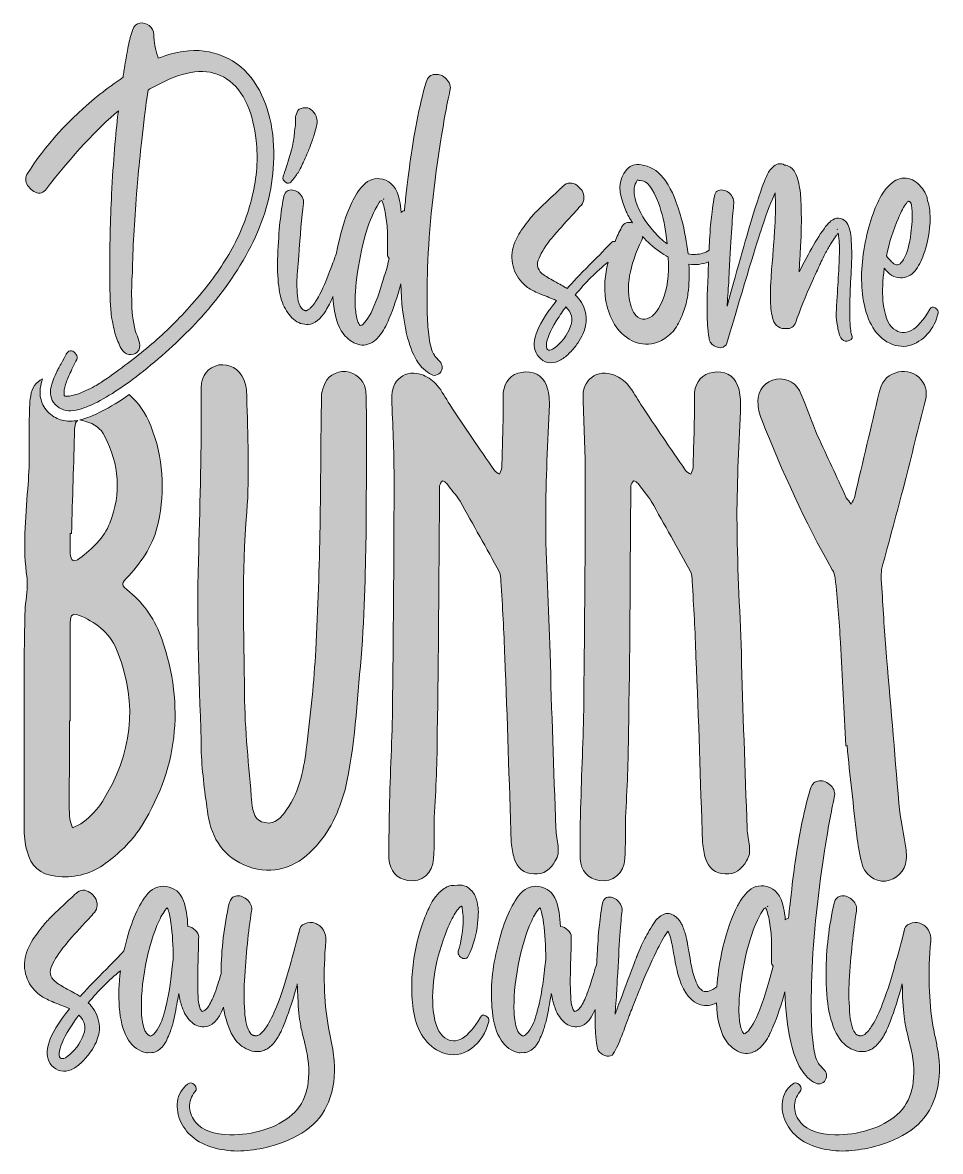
# Model space of a CAD drawing. Header units: inches. Extents: x 124 to 956, y -1052 to -28.
import ezdxf

# ---------------------------------------------------------------- set-up
doc = ezdxf.new("R2010")
doc.units = ezdxf.units.IN
doc.header["$MEASUREMENT"] = 0
doc.layers.add('Layer 1', color=7, linetype='Continuous')

# ---------------------------------------------------------------- blocks, each defined once
blk = doc.blocks.new('block 3')
at = {"layer": 'Layer 1', "true_color": 0xea9ac3}
h = blk.add_hatch(color=231, dxfattribs=at)
h.dxf.hatch_style = 2
edge = h.paths.add_edge_path()
edge.add_spline(control_points=[(129.5, -177.3), (130.9, -179), (132.5, -180.4), (134.3, -181.5), (136, -182.6), (137.8, -183.1), (139.8, -182.9), (141.7, -182.8), (143.3, -181.8), (144.6, -180.2), (169.8, -147.9), (191.9, -124), (210.8, -108.4), (210.8, -108.7), (210.7, -108.9), (210.6, -109.3), (210.5, -109.7), (210.5, -110), (210.5, -110.2), (208.2, -129.3), (206.2, -153.9), (204.6, -183.9), (203.4, -207.5), (202.8, -232), (203.1, -257.4), (203.1, -258.1), (203.1, -260.3), (203.1, -264), (203.1, -267.7), (203.1, -270), (203.1, -271.1), (203.2, -272.1), (203.2, -274.3), (203.3, -277.6), (203.3, -280.9), (203.5, -283.3), (203.6, -284.6), (203.8, -286), (203.9, -288.2), (204.2, -291.2), (204.4, -294.2), (204.7, -296.5), (205, -298.1), (205.4, -299.8), (205.8, -301.9), (206.4, -304.5), (206.9, -307.1), (207.5, -309.4), (208.1, -311.3), (208.7, -313.2), (209.5, -315.2), (210.4, -317.4), (211.3, -319.6), (212.2, -321.7), (213.3, -323.7), (215, -326.8), (217.3, -328.6), (220.3, -329.2), (223.3, -329.7), (225.8, -329), (227.9, -327), (229.9, -324.9), (230.6, -322.1), (229.9, -318.5), (229.4, -316.3), (228.4, -313.6), (226.9, -310.3), (224.5, -302.7), (223.2, -293.6), (222.9, -283.1), (222.6, -272.6), (222.8, -263.3), (223.4, -255.3), (223.9, -233.4), (225.2, -209.4), (227.3, -183.5), (228.5, -167.5), (230.8, -144), (234.4, -112.9), (234.9, -108.5), (236, -100.8), (237.6, -89.5), (242.2, -86.8), (246.9, -84.3), (251.8, -82), (275.3, -70.6), (294.3, -69.7), (308.7, -79.3), (316.9, -84.7), (323.1, -92.5), (327.4, -102.5), (331.7, -112.6), (334.4, -123.4), (335.6, -135.1), (337.4, -151.8), (336.2, -168.7), (332.1, -185.7), (327.9, -202.8), (321.8, -218.6), (313.9, -233), (305.9, -247.5), (296, -261.7), (284.1, -275.8), (272.3, -289.9), (260.3, -302.5), (248, -313.5), (235.7, -324.5), (222.6, -335), (208.7, -345), (202.6, -349.3), (198.3, -352.4), (195.6, -354.2), (193, -355.9), (188.9, -358.2), (183.4, -361), (177.9, -363.8), (173, -365.6), (168.5, -366.4), (165.5, -367.2), (163.4, -367.3), (162.2, -366.9), (162.2, -366.9), (162.1, -366.6), (162.1, -366.6), (162.1, -366.6), (161.9, -366.8), (161.9, -366.8), (161.7, -366.4), (161.6, -365.4), (161.6, -363.6), (161.7, -360.5), (162.4, -357.2), (163.6, -354), (164.8, -350.7), (166.5, -347), (168.7, -342.6), (170.9, -338.3), (172.3, -335.4), (173, -333.8), (173.7, -332.1), (173.5, -330.5), (172.3, -328.8), (171.2, -327.1), (169.8, -326.1), (168.2, -325.9), (166.6, -325.7), (165.3, -326.4), (164.1, -328), (163.5, -329.1), (162.2, -331.5), (160.2, -335.2), (158.2, -338.8), (156.6, -341.8), (155.3, -344.1), (154, -346.5), (152.7, -349.6), (151.4, -353.3), (150, -357), (149.3, -360.2), (149.2, -362.8), (149, -365.4), (149.6, -368.1), (150.9, -370.9), (152.1, -373.6), (154.3, -375.8), (157.2, -377.6), (159.7, -379.1), (162.5, -380), (165.5, -380.2), (168.5, -380.5), (171.6, -380.1), (174.9, -379.1), (178.2, -378.1), (181.1, -377.1), (183.4, -376.1), (185.8, -375.1), (188.6, -373.9), (191.7, -372.3), (205.5, -365.2), (221.7, -354), (240.3, -338.7), (258.2, -323.9), (274.5, -308.3), (289, -291.9), (306.9, -271.7), (321.5, -250.1), (332.8, -227), (344, -203.8), (350.2, -180.3), (351.4, -156.2), (352.8, -126.5), (347, -101.8), (333.9, -82.1), (326.7, -71.5), (317.5, -63.8), (306.1, -59), (294.7, -54.1), (282.5, -52.6), (269.7, -54.4), (262.4, -55.4), (254.8, -57.5), (246.9, -60.7), (246.9, -60.5), (246.8, -60.2), (246.6, -59.7), (246.5, -59.3), (246.4, -59.1), (246.4, -59), (244.3, -52.6), (243.1, -46), (242.8, -39.1), (242.7, -35.8), (241.3, -33.2), (238.7, -31.1), (236, -29.1), (233.2, -28.3), (230.1, -28.8), (227, -29.4), (224.9, -31.3), (223.7, -34.7), (222.9, -37), (222.1, -39.4), (221.5, -41.8), (220.9, -44.2), (220.3, -46.8), (219.7, -49.7), (219.1, -52.6), (218.7, -55), (218.3, -56.8), (218, -58.7), (217.6, -61.4), (217, -64.9), (216.4, -68.5), (216, -70.9), (215.8, -72.2), (215.7, -72.8), (215.6, -73.8), (215.4, -75), (215.3, -76.3), (215.1, -77.2), (215, -77.9), (207.6, -82.9), (200.6, -88.1), (194.1, -93.3), (166.1, -115.7), (144.1, -140), (127.9, -166.1), (126.9, -167.8), (126.6, -169.7), (126.9, -171.7), (127.1, -173.8), (128, -175.6), (129.5, -177.3)], knot_values=[0, 0, 0, 0, 1, 1, 1, 2, 2, 2, 3, 3, 3, 4, 4, 4, 5, 5, 5, 6, 6, 6, 7, 7, 7, 8, 8, 8, 9, 9, 9, 10, 10, 10, 11, 11, 11, 12, 12, 12, 13, 13, 13, 14, 14, 14, 15, 15, 15, 16, 16, 16, 17, 17, 17, 18, 18, 18, 19, 19, 19, 20, 20, 20, 21, 21, 21, 22, 22, 22, 23, 23, 23, 24, 24, 24, 25, 25, 25, 26, 26, 26, 27, 27, 27, 28, 28, 28, 29, 29, 29, 30, 30, 30, 31, 31, 31, 32, 32, 32, 33, 33, 33, 34, 34, 34, 35, 35, 35, 36, 36, 36, 37, 37, 37, 38, 38, 38, 39, 39, 39, 40, 40, 40, 41, 41, 41, 42, 42, 42, 43, 43, 43, 44, 44, 44, 45, 45, 45, 46, 46, 46, 47, 47, 47, 48, 48, 48, 49, 49, 49, 50, 50, 50, 51, 51, 51, 52, 52, 52, 53, 53, 53, 54, 54, 54, 55, 55, 55, 56, 56, 56, 57, 57, 57, 58, 58, 58, 59, 59, 59, 60, 60, 60, 61, 61, 61, 62, 62, 62, 63, 63, 63, 64, 64, 64, 65, 65, 65, 66, 66, 66, 67, 67, 67, 68, 68, 68, 69, 69, 69, 70, 70, 70, 71, 71, 71, 72, 72, 72, 73, 73, 73, 74, 74, 74, 75, 75, 75, 76, 76, 76, 77, 77, 77, 78, 78, 78, 79, 79, 79, 80, 80, 80, 81, 81, 81, 82, 82, 82, 83, 83, 83, 84, 84, 84, 84], degree=3, periodic=1)
h = blk.add_hatch(color=231, dxfattribs=at)
h.dxf.hatch_style = 2
edge = h.paths.add_edge_path()
edge.add_spline(control_points=[(494.5, -347.5), (496.2, -348.4), (497.9, -348.4), (499.8, -347.5), (501.7, -346.7), (503, -345.4), (503.6, -343.6), (504.9, -339.8), (503.7, -336.4), (499.8, -333.4), (499.9, -333.5), (499.9, -333.5), (500, -333.5), (500.1, -333.5), (500.1, -333.4), (500, -333.2), (500, -333.2), (497.6, -330.7), (497.6, -330.7), (497.6, -330.7), (497.9, -331.3), (497.9, -331.3), (497.7, -331), (497.4, -330.5), (497.1, -329.9), (496.7, -329.2), (496.4, -328.8), (496.2, -328.5), (495.8, -327.7), (495.4, -326.9), (495.1, -326.1), (493.5, -322.1), (492.4, -316.3), (491.6, -308.8), (490.4, -296.5), (490.1, -279.2), (490.7, -257.1), (491.5, -222.3), (495.4, -182.7), (502.4, -138.4), (505.4, -118.5), (508.3, -102.5), (511.2, -90.2), (512.1, -86.2), (511.1, -82.6), (508, -79.5), (505, -76.4), (501.5, -75), (497.5, -75.3), (493.6, -75.5), (491, -77.9), (489.6, -82.3), (486.4, -93), (483.6, -104.9), (481.1, -118.1), (478.6, -131.2), (476.7, -142.5), (475.4, -152), (474.1, -161.5), (472.7, -173.7), (471, -188.5), (470.9, -189.7), (470.7, -191.4), (470.4, -193.7), (470.2, -196), (470, -197.8), (469.9, -198.9), (468.7, -199.1), (467.8, -199.6), (467, -200.5), (466.7, -196.4), (466.2, -192.7), (465.5, -189.5), (463.3, -178.6), (458.2, -172.3), (450.3, -170.4), (446.9, -169.5), (443.6, -169.6), (440.7, -170.5), (437.7, -171.5), (435, -173.2), (432.8, -175.6), (430.5, -178), (428.6, -180.4), (427, -182.8), (425.4, -185.2), (423.9, -188.1), (422.3, -191.5), (417.1, -202.2), (412.9, -215.3), (409.7, -230.7), (409.2, -232.8), (408.8, -234.9), (408.5, -237), (407.3, -240.3), (405.7, -244.5), (403.8, -249.7), (399.3, -261.9), (395.4, -270.9), (392, -276.9), (389.7, -281.1), (387.5, -284.3), (385.2, -286.5), (385.1, -286.7), (384.9, -287), (384.5, -287.3), (384.2, -287.6), (383.9, -287.9), (383.7, -288), (383.5, -288.1), (383.3, -288.2), (383.2, -288.3), (383.2, -288.3), (383, -288.4), (383, -288.4), (382.5, -288.7), (382, -289), (381.5, -289.2), (381.3, -289.3), (381.1, -289.4), (381, -289.5), (381, -289.5), (381.2, -289.4), (381.2, -289.4), (381.2, -289.4), (380.8, -289.4), (380.8, -289.4), (380.8, -289.4), (380.5, -289.5), (380.5, -289.5), (380.5, -289.5), (380.2, -289.5), (380.2, -289.5), (380.2, -289.5), (380, -289.5), (380, -289.5), (380, -289.5), (379.9, -289.4), (379.7, -289.3), (379.6, -289.3), (379.5, -289.3), (379.4, -289.2), (379.2, -289.1), (379, -289.1), (378.9, -289.1), (378.9, -289.1), (379.7, -289.3), (379.7, -289.3), (379.6, -289.2), (379.4, -289.2), (379.2, -289.1), (378.7, -288.8), (378.4, -288.7), (378.3, -288.6), (376, -287.1), (374.5, -284.5), (373.7, -280.9), (373.1, -277.8), (372.7, -274.3), (372.6, -270.5), (372.4, -266.6), (372.4, -263.5), (372.5, -261.2), (372.6, -259), (372.9, -255.3), (373.3, -250.3), (373.7, -245.2), (374, -242.1), (374.1, -240.8), (375.4, -221), (376.9, -204.8), (378.5, -192.3), (378.7, -190.2), (378.3, -188.2), (377.2, -186.3), (375.2, -182.8), (372.4, -180.8), (368.7, -180.2), (364.5, -179.4), (361.9, -181.3), (360.8, -185.8), (358.2, -196.4), (356.4, -212.9), (355.3, -235.2), (354.1, -257.4), (355.8, -273.8), (360.2, -284.2), (362.4, -289.4), (365.5, -293.8), (369.4, -297.3), (373.4, -300.7), (377.9, -302.3), (383, -302), (388.6, -301.5), (393.8, -297.4), (398.6, -289.7), (400.9, -285.9), (403.1, -281.5), (405.2, -276.5), (405.7, -289.4), (408.1, -299.8), (412.7, -307.7), (415.5, -312.4), (419.3, -316), (424.1, -318.5), (428.9, -321.1), (433.7, -321.3), (438.5, -319.3), (441.4, -318.2), (444, -316.1), (446.5, -313.3), (448.9, -310.4), (450.8, -307.7), (452, -305.4), (453.2, -303), (454.6, -299.9), (456.2, -296.2), (460, -287.4), (463.4, -277.1), (466.6, -265.3), (467.1, -281.7), (468.9, -296.7), (471.9, -310.5), (476.5, -330), (484, -342.4), (494.5, -347.5)], knot_values=[0, 0, 0, 0, 1, 1, 1, 2, 2, 2, 3, 3, 3, 4, 4, 4, 5, 5, 5, 6, 6, 6, 7, 7, 7, 8, 8, 8, 9, 9, 9, 10, 10, 10, 11, 11, 11, 12, 12, 12, 13, 13, 13, 14, 14, 14, 15, 15, 15, 16, 16, 16, 17, 17, 17, 18, 18, 18, 19, 19, 19, 20, 20, 20, 21, 21, 21, 22, 22, 22, 23, 23, 23, 24, 24, 24, 25, 25, 25, 26, 26, 26, 27, 27, 27, 28, 28, 28, 29, 29, 29, 30, 30, 30, 31, 31, 31, 32, 32, 32, 33, 33, 33, 34, 34, 34, 35, 35, 35, 36, 36, 36, 37, 37, 37, 38, 38, 38, 39, 39, 39, 40, 40, 40, 41, 41, 41, 42, 42, 42, 43, 43, 43, 44, 44, 44, 45, 45, 45, 46, 46, 46, 47, 47, 47, 48, 48, 48, 49, 49, 49, 50, 50, 50, 51, 51, 51, 52, 52, 52, 53, 53, 53, 54, 54, 54, 55, 55, 55, 56, 56, 56, 57, 57, 57, 58, 58, 58, 59, 59, 59, 60, 60, 60, 61, 61, 61, 62, 62, 62, 63, 63, 63, 64, 64, 64, 65, 65, 65, 66, 66, 66, 67, 67, 67, 68, 68, 68, 69, 69, 69, 70, 70, 70, 71, 71, 71, 72, 72, 72, 73, 73, 73, 74, 74, 74, 75, 75, 75, 75], degree=3, periodic=1)
edge = h.paths.add_edge_path()
edge.add_spline(control_points=[(451.4, -188.3), (451.3, -188.5), (451.1, -188.5), (450.8, -188.5), (451.3, -188.1), (451.5, -188), (451.4, -188.3)], knot_values=[0, 0, 0, 0, 1, 1, 1, 2, 2, 2, 2], degree=3, periodic=1)
edge = h.paths.add_edge_path()
edge.add_spline(control_points=[(448.9, -267.3), (444.5, -281.1), (440.5, -290.7), (436.8, -296.3), (434.7, -299.5), (432.8, -301.6), (431.3, -302.6), (431.3, -302.6), (430.5, -302.9), (430.5, -302.9), (429.9, -302.6), (429.6, -302.6), (429.9, -302.9), (428.8, -302.1), (428, -300.7), (427.5, -298.8), (426.4, -295.6), (425.8, -291.5), (425.4, -286.5), (424.9, -277.8), (425.6, -267.2), (427.5, -254.5), (431.5, -226.9), (437.9, -206.1), (446.7, -192.1), (446.9, -191.7), (447.3, -191.1), (448, -190.2), (448, -190.2), (449.4, -189.5), (449.4, -189.5), (449.4, -189.5), (450, -191), (450, -191), (451.6, -195.5), (452.8, -200.7), (453.5, -206.4), (454.2, -212.1), (454.6, -217.5), (454.6, -222.5), (454.6, -227.6), (454.6, -232.8), (454.6, -238.3), (454.6, -239.8), (455.1, -241), (456.2, -242.1), (453.9, -251.2), (451.4, -259.6), (448.9, -267.3)], knot_values=[0, 0, 0, 0, 1, 1, 1, 2, 2, 2, 3, 3, 3, 4, 4, 4, 5, 5, 5, 6, 6, 6, 7, 7, 7, 8, 8, 8, 9, 9, 9, 10, 10, 10, 11, 11, 11, 12, 12, 12, 13, 13, 13, 14, 14, 14, 15, 15, 15, 16, 16, 16, 16], degree=3, periodic=1)
h = blk.add_hatch(color=231, dxfattribs=at)
h.dxf.hatch_style = 2
edge = h.paths.add_edge_path()
edge.add_spline(control_points=[(362.2, -173), (364.1, -174.4), (365.8, -174.4), (367.1, -172.9), (368.3, -171.6), (369.4, -170.2), (370.6, -168.6), (371.7, -166.9), (372.7, -165.5), (373.5, -164.4), (374.3, -163.2), (375.2, -161.6), (376.3, -159.3), (377.3, -157.1), (378.1, -155.6), (378.5, -154.7), (378.9, -153.8), (379.7, -152), (380.8, -149.4), (382, -146.8), (382.7, -145.2), (382.9, -144.7), (383.5, -143.4), (384.5, -140.7), (385.9, -136.5), (386, -136.2), (386.4, -135.1), (387, -133.3), (387.6, -131.6), (388.1, -130.1), (388.4, -129.1), (388.4, -129.1), (389.3, -125.3), (389.3, -125.3), (389.3, -125.3), (389.3, -125.6), (389.3, -125.6), (389.3, -125.6), (389.7, -124.5), (389.7, -124.5), (389.7, -124.5), (390, -123.6), (390, -123.6), (390.3, -122.7), (390.5, -121.9), (390.6, -121), (391.4, -115.2), (389.6, -110.5), (385.1, -107), (383.5, -105.7), (381.4, -105.2), (378.6, -105.6), (378.6, -105.6), (378.2, -105.6), (378.2, -105.6), (375.3, -106), (373.5, -107.3), (372.6, -109.5), (371.8, -111.9), (371.3, -113.5), (371.2, -114.6), (371.1, -115.3), (371.1, -116.5), (371.1, -118.1), (371.1, -118.5), (371.1, -118.7), (371.2, -118.7), (371.3, -119.7), (371.2, -121.2), (370.9, -123.1), (370.6, -125), (370.4, -126.2), (370.4, -126.9), (370.1, -131.2), (369.4, -135.7), (368.4, -140.3), (367.8, -143.4), (366.5, -148.1), (364.6, -154.1), (361.9, -162.4), (360.3, -167.1), (360, -168.2), (359.5, -170), (360.2, -171.6), (362.2, -173)], knot_values=[0, 0, 0, 0, 1, 1, 1, 2, 2, 2, 3, 3, 3, 4, 4, 4, 5, 5, 5, 6, 6, 6, 7, 7, 7, 8, 8, 8, 9, 9, 9, 10, 10, 10, 11, 11, 11, 12, 12, 12, 13, 13, 13, 14, 14, 14, 15, 15, 15, 16, 16, 16, 17, 17, 17, 18, 18, 18, 19, 19, 19, 20, 20, 20, 21, 21, 21, 22, 22, 22, 23, 23, 23, 24, 24, 24, 25, 25, 25, 26, 26, 26, 27, 27, 27, 28, 28, 28, 28], degree=3, periodic=1)
h = blk.add_hatch(color=231, dxfattribs=at)
h.dxf.hatch_style = 2
edge = h.paths.add_edge_path()
edge.add_spline(control_points=[(576.4, -263.8), (579, -266.6), (581.8, -268.8), (585, -270.6), (588.2, -272.4), (592.3, -274.2), (597.3, -276.1), (602.3, -278), (605.7, -279.4), (607.5, -280.2), (607.5, -280.2), (607.6, -280.2), (607.6, -280.2), (607.6, -280.2), (607.8, -280.4), (607.8, -280.4), (604.2, -284.9), (601.7, -288.2), (600.2, -290.3), (586.1, -310.5), (583.8, -324.7), (593.3, -333), (596, -335.4), (599, -336.7), (602.3, -336.7), (605.5, -336.8), (608.6, -335.9), (611.5, -334.2), (614.4, -332.5), (617.2, -330.2), (619.9, -327.4), (622.7, -324.7), (625, -321.8), (626.9, -318.9), (628.9, -316), (630.4, -313.3), (631.6, -310.8), (636.2, -300.7), (635.7, -291.1), (630.2, -282), (628.7, -279.5), (626.9, -277.3), (624.7, -275.2), (633.8, -264.1), (643.7, -254.2), (654.4, -245.5), (651.4, -257.4), (650.7, -268.7), (652.2, -279.3), (653.3, -286.4), (655.5, -293.2), (658.9, -299.6), (662.3, -306), (667.2, -311.2), (673.4, -315.2), (679.6, -319.2), (686.4, -320.6), (693.8, -319.5), (698.9, -318.6), (703.4, -316.7), (707.5, -313.6), (711.5, -310.6), (714.8, -306.8), (717.3, -302.4), (719.9, -297.9), (721.9, -293.3), (723.5, -288.6), (725.1, -283.9), (726.2, -279), (726.8, -273.9), (727.9, -266), (728.3, -257.2), (727.7, -247.4), (733.7, -248.3), (739.6, -247.5), (745.4, -245.3), (745.3, -248.4), (745.2, -250.3), (745.2, -250.9), (745.2, -251.7), (745.1, -255.6), (744.8, -262.8), (744.4, -270), (744.3, -274.7), (744.2, -276.9), (744.2, -279.1), (744.1, -283), (744.1, -288.4), (744.1, -293.9), (744.3, -298.6), (744.6, -302.5), (744.9, -306.5), (745.3, -310.4), (745.9, -314.4), (746.3, -317.9), (748.3, -320.4), (751.9, -322.1), (755.6, -323.7), (758.3, -323.5), (760.2, -321.4), (761.1, -320.9), (761.8, -320.2), (762.1, -319), (778.5, -263.2), (789.1, -228), (794.1, -213.4), (798.7, -199.5), (802.6, -189.3), (805.9, -182.7), (805.9, -184), (805.9, -186.1), (806, -188.9), (806, -191.7), (806.1, -193.8), (806.1, -195.1), (806.1, -202.5), (805.5, -213.5), (804.5, -228.2), (804.4, -230.2), (804, -235.3), (803.3, -243.5), (802.6, -251.7), (802.2, -258.1), (802, -262.6), (801.5, -267.7), (801.4, -273.7), (801.6, -280.4), (801.7, -287.1), (802.5, -292.9), (804, -297.9), (804.7, -300.5), (806.3, -302.6), (808.7, -304), (811, -305.5), (813.4, -306), (815.8, -305.6), (820.1, -306.1), (823, -304.2), (824.5, -299.8), (828, -289.5), (833, -277), (839.6, -262.4), (840.2, -261.3), (841.4, -258.5), (843.3, -254.2), (845.3, -249.9), (846.7, -246.8), (847.6, -245), (848.5, -243.2), (849.8, -240.6), (851.5, -237.2), (853.3, -233.8), (854.9, -230.9), (856.5, -228.3), (858.1, -225.7), (859.8, -223.3), (861.5, -221), (861.8, -220.8), (862, -220.5), (862.3, -220.1), (862.6, -219.7), (862.9, -219.4), (863, -219.2), (863.2, -220.4), (863.4, -222.7), (863.7, -226.2), (864.1, -228.3), (864.1, -232), (864, -237.4), (863.8, -242.7), (863.7, -246.5), (863.6, -248.6), (863.5, -250.7), (863.3, -254.4), (863, -259.7), (862.6, -265.1), (862.4, -268.8), (862.3, -270.9), (862.3, -271.1), (862.1, -274.4), (861.7, -280.8), (861.3, -287.1), (861.1, -291.4), (861.1, -293.5), (861.2, -295.6), (861.5, -298.8), (862.2, -303.1), (862.8, -307.4), (863.8, -311), (865.2, -314), (865.2, -314), (866.1, -315.4), (866.1, -315.4), (868.1, -317.4), (870.4, -317.8), (873, -316.6), (875.6, -315.6), (876.3, -313.7), (875.1, -311), (874.2, -308.9), (873.6, -303.8), (873.4, -295.7), (873.3, -290.4), (873.4, -282.4), (873.8, -271.7), (873.9, -269.2), (874.1, -265.3), (874.4, -260), (874.6, -254.7), (874.9, -250.4), (875, -247.3), (875.2, -244.1), (875.2, -240.3), (875.2, -235.8), (875.1, -231.3), (874.9, -227.2), (874.6, -223.5), (874, -216.3), (872.4, -211.5), (869.9, -208.8), (868, -206.7), (865.8, -205.7), (863.3, -205.6), (860.8, -205.6), (858.4, -206.4), (856.3, -208.2), (853.6, -210.3), (849.9, -215), (845.3, -222.2), (841.2, -228.7), (836.8, -236.5), (832.2, -245.4), (832.2, -245.4), (827.5, -254.4), (827.5, -254.4), (827.6, -251.8), (827.8, -247.9), (828.1, -242.8), (828.4, -237.7), (828.7, -233.9), (828.8, -231.4), (829.5, -218.9), (829.7, -207.6), (829.4, -197.5), (829.2, -191.6), (829, -187.5), (828.9, -185.1), (828.8, -182.8), (828.3, -179.2), (827.3, -174.3), (826.3, -169.5), (824.8, -165.7), (822.9, -162.8), (820.6, -159.6), (817.7, -157.8), (814.3, -157.5), (812.7, -156.3), (810.8, -156), (808.6, -156.5), (806.7, -156.9), (804.9, -158), (803.3, -159.6), (801.7, -161.2), (800.5, -162.7), (799.8, -164), (799, -165.3), (798.1, -167.2), (797.1, -169.6), (794.5, -175.5), (790.8, -186.2), (786, -201.9), (780.5, -220.3), (772.5, -248.1), (762.2, -285.3), (762.4, -282.9), (762.6, -279.6), (762.9, -275.4), (763.2, -271.3), (763.5, -267.5), (763.7, -264.1), (763.9, -260.7), (764, -257.4), (764.1, -254.4), (765.8, -222), (767.2, -201.3), (768.4, -192.3), (768.6, -190.2), (768.1, -188.2), (767, -186.3), (765, -182.8), (762.1, -180.8), (758.5, -180.2), (754.3, -179.4), (751.7, -181.3), (750.7, -185.8), (750.1, -189.3), (749.5, -193), (749, -196.9), (748.5, -200.9), (748.1, -204.2), (747.7, -206.9), (747.4, -209.7), (747.1, -213.6), (746.8, -218.7), (746.5, -223.8), (746.3, -227.2), (746.2, -228.9), (746.1, -229.9), (746, -231.8), (745.9, -234.6), (743.9, -236), (741.8, -237), (739.9, -237.5), (735.9, -238.7), (731.6, -238.8), (726.9, -238), (725.8, -227.7), (723.8, -217.2), (721, -206.6), (713.2, -177), (701.9, -160.8), (687.2, -157.9), (687.2, -157.9), (687.1, -157.9), (687.1, -157.9), (687.1, -157.9), (686.9, -157.8), (686.9, -157.8), (684.1, -156.7), (681.2, -156.6), (678.4, -157.3), (675.6, -158), (673.1, -159.5), (671.2, -161.7), (663.3, -170), (663.2, -182.6), (670.8, -199.5), (672, -202.3), (673.9, -205.7), (676.5, -209.9), (672.1, -208.6), (668.8, -209.9), (666.7, -213.9), (664.5, -218.2), (662.5, -222.5), (660.7, -226.7), (659.4, -226.5), (658.1, -227), (657, -228.2), (653.2, -232.2), (646.8, -238.8), (637.7, -247.9), (628.7, -257.1), (621.9, -264.2), (617.3, -269.4), (615.5, -268.2), (612.2, -266.3), (607.4, -263.8), (602.6, -261.2), (599, -259), (596.4, -257.2), (591, -253.3), (589.2, -248.9), (591.1, -243.8), (593, -238.6), (596.5, -232.5), (601.8, -225.7), (605.2, -221.5), (610.2, -215.8), (616.8, -208.5), (623.4, -201.3), (627.9, -196.3), (630.2, -193.7), (631.8, -191.8), (632.6, -189.7), (632.6, -187.2), (632.7, -184.8), (632.1, -182.6), (630.8, -180.7), (629.5, -178.8), (628, -177.1), (626.1, -175.7), (624.2, -174.4), (622.1, -173.7), (619.8, -173.8), (617.5, -173.8), (615.4, -174.7), (613.6, -176.5), (612.7, -177.5), (608.9, -181.1), (602.2, -187.3), (595.5, -193.6), (591, -198), (588.5, -200.6), (586, -203.1), (582.8, -207.1), (578.9, -212.4), (574.9, -217.7), (572, -222.7), (570, -227.4), (567.3, -233.6), (566.6, -240), (567.8, -246.6), (568.9, -253.2), (571.8, -258.9), (576.4, -263.8)], knot_values=[0, 0, 0, 0, 1, 1, 1, 2, 2, 2, 3, 3, 3, 4, 4, 4, 5, 5, 5, 6, 6, 6, 7, 7, 7, 8, 8, 8, 9, 9, 9, 10, 10, 10, 11, 11, 11, 12, 12, 12, 13, 13, 13, 14, 14, 14, 15, 15, 15, 16, 16, 16, 17, 17, 17, 18, 18, 18, 19, 19, 19, 20, 20, 20, 21, 21, 21, 22, 22, 22, 23, 23, 23, 24, 24, 24, 25, 25, 25, 26, 26, 26, 27, 27, 27, 28, 28, 28, 29, 29, 29, 30, 30, 30, 31, 31, 31, 32, 32, 32, 33, 33, 33, 34, 34, 34, 35, 35, 35, 36, 36, 36, 37, 37, 37, 38, 38, 38, 39, 39, 39, 40, 40, 40, 41, 41, 41, 42, 42, 42, 43, 43, 43, 44, 44, 44, 45, 45, 45, 46, 46, 46, 47, 47, 47, 48, 48, 48, 49, 49, 49, 50, 50, 50, 51, 51, 51, 52, 52, 52, 53, 53, 53, 54, 54, 54, 55, 55, 55, 56, 56, 56, 57, 57, 57, 58, 58, 58, 59, 59, 59, 60, 60, 60, 61, 61, 61, 62, 62, 62, 63, 63, 63, 64, 64, 64, 65, 65, 65, 66, 66, 66, 67, 67, 67, 68, 68, 68, 69, 69, 69, 70, 70, 70, 71, 71, 71, 72, 72, 72, 73, 73, 73, 74, 74, 74, 75, 75, 75, 76, 76, 76, 77, 77, 77, 78, 78, 78, 79, 79, 79, 80, 80, 80, 81, 81, 81, 82, 82, 82, 83, 83, 83, 84, 84, 84, 85, 85, 85, 86, 86, 86, 87, 87, 87, 88, 88, 88, 89, 89, 89, 90, 90, 90, 91, 91, 91, 92, 92, 92, 93, 93, 93, 94, 94, 94, 95, 95, 95, 96, 96, 96, 97, 97, 97, 98, 98, 98, 99, 99, 99, 100, 100, 100, 101, 101, 101, 102, 102, 102, 103, 103, 103, 104, 104, 104, 105, 105, 105, 106, 106, 106, 107, 107, 107, 108, 108, 108, 109, 109, 109, 110, 110, 110, 111, 111, 111, 112, 112, 112, 113, 113, 113, 114, 114, 114, 115, 115, 115, 116, 116, 116, 117, 117, 117, 118, 118, 118, 119, 119, 119, 120, 120, 120, 121, 121, 121, 122, 122, 122, 123, 123, 123, 124, 124, 124, 125, 125, 125, 126, 126, 126, 127, 127, 127, 128, 128, 128, 129, 129, 129, 130, 130, 130, 131, 131, 131, 132, 132, 132, 133, 133, 133, 134, 134, 134, 135, 135, 135, 135], degree=3, periodic=1)
edge = h.paths.add_edge_path()
edge.add_spline(control_points=[(862.2, -215.8), (862.1, -215.9), (862, -215.8), (862, -215.6), (862, -215.6), (862.2, -215.8), (862.2, -215.8)], knot_values=[0, 0, 0, 0, 1, 1, 1, 2, 2, 2, 2], degree=3, periodic=1)
edge = h.paths.add_edge_path()
edge.add_spline(control_points=[(679.8, -173.2), (680.1, -172.4), (680.6, -171.6), (681.2, -171), (682.1, -171.3), (682.8, -171.5), (683.4, -171.5), (689.5, -171.5), (695.1, -178.2), (700, -191.7), (703.4, -200.9), (705.7, -210.8), (707.1, -221.4), (707.1, -221.4), (708, -229), (708, -229), (703.6, -225.6), (699.6, -221.9), (695.9, -217.8), (688, -209), (682.6, -199.9), (679.7, -190.4), (677.5, -183.5), (677.5, -177.7), (679.8, -173.2)], knot_values=[0, 0, 0, 0, 1, 1, 1, 2, 2, 2, 3, 3, 3, 4, 4, 4, 5, 5, 5, 6, 6, 6, 7, 7, 7, 8, 8, 8, 8], degree=3, periodic=1)
edge = h.paths.add_edge_path()
edge.add_spline(control_points=[(684.9, -225.5), (685.4, -224.3), (685.7, -223.2), (685.7, -222.2), (688.6, -225.4), (690.9, -227.7), (692.6, -229.2), (698.3, -234.2), (703.7, -238.2), (709, -241), (709.9, -257.1), (708.1, -270.2), (703.6, -280.4), (699.1, -291), (693.8, -296.6), (687.9, -297.1), (684.6, -297.4), (681.9, -296.3), (679.7, -293.9), (677.6, -291.4), (676, -288.3), (674.9, -284.6), (670.3, -268.8), (673.6, -249.1), (684.9, -225.5)], knot_values=[0, 0, 0, 0, 1, 1, 1, 2, 2, 2, 3, 3, 3, 4, 4, 4, 5, 5, 5, 6, 6, 6, 7, 7, 7, 8, 8, 8, 8], degree=3, periodic=1)
edge = h.paths.add_edge_path()
edge.add_spline(control_points=[(620.4, -303.6), (617.1, -312.2), (612.2, -318.8), (605.6, -323.4), (603.5, -325.1), (601.8, -325.7), (600.4, -325.2), (599, -324.8), (598.4, -323.2), (598.5, -320.4), (598.8, -315.3), (601.9, -308), (607.8, -298.5), (610.8, -293.6), (613.6, -289.4), (616.1, -286.1), (621.5, -291.1), (622.9, -296.9), (620.4, -303.6)], knot_values=[0, 0, 0, 0, 1, 1, 1, 2, 2, 2, 3, 3, 3, 4, 4, 4, 5, 5, 5, 6, 6, 6, 6], degree=3, periodic=1)
h = blk.add_hatch(color=231, dxfattribs=at)
h.dxf.hatch_style = 2
edge = h.paths.add_edge_path()
edge.add_spline(control_points=[(906.9, -317.6), (914.1, -321.6), (920.8, -322.8), (927.2, -321.1), (933.5, -319.5), (939.1, -316), (943.9, -310.6), (948.7, -305.2), (951.8, -298.9), (953.4, -291.9), (954, -289.9), (953.1, -288.3), (950.9, -287), (948.7, -285.7), (947, -286.1), (945.9, -288.1), (934.3, -308.1), (923.4, -314), (913.1, -305.9), (907.8, -301.7), (904.6, -293.3), (903.5, -280.5), (902.7, -271.8), (903.2, -262), (904.7, -251.1), (909, -256.7), (913.9, -259.6), (919.4, -259.7), (924.5, -259.8), (928.8, -257.8), (932.2, -253.7), (935.6, -249.5), (938.3, -244.5), (940.3, -238.6), (946, -221.8), (947.6, -206.8), (945.1, -193.7), (945, -193.3), (944.8, -192.8), (944.7, -192.3), (944.5, -191.8), (944.3, -191.2), (944.1, -190.5), (943.9, -189.8), (943.8, -189.3), (943.7, -189), (943.7, -188.2), (943.5, -187.3), (943.2, -186.1), (941.1, -180.6), (937.8, -176.2), (933.5, -172.9), (929.1, -169.6), (924.2, -168.6), (918.6, -169.9), (914.1, -171), (909.5, -174.7), (904.7, -181.1), (897.9, -190.7), (892.4, -205), (888.2, -224.1), (884, -243.5), (883, -261.2), (885.3, -277.4), (888.3, -297.3), (895.5, -310.7), (906.9, -317.6)], knot_values=[0, 0, 0, 0, 1, 1, 1, 2, 2, 2, 3, 3, 3, 4, 4, 4, 5, 5, 5, 6, 6, 6, 7, 7, 7, 8, 8, 8, 9, 9, 9, 10, 10, 10, 11, 11, 11, 12, 12, 12, 13, 13, 13, 14, 14, 14, 15, 15, 15, 16, 16, 16, 17, 17, 17, 18, 18, 18, 19, 19, 19, 20, 20, 20, 21, 21, 21, 22, 22, 22, 22], degree=3, periodic=1)
edge = h.paths.add_edge_path()
edge.add_spline(control_points=[(917.5, -205.5), (920.1, -199.5), (922.5, -195), (924.7, -192), (924.7, -192), (924.9, -191.7), (924.9, -191.7), (925.1, -191.6), (925.4, -191.3), (925.8, -190.9), (926.1, -190.6), (926.4, -190.3), (926.6, -190.1), (927.8, -190.9), (928.5, -191.4), (928.7, -191.5), (928.7, -191.7), (928.7, -192), (928.8, -192.3), (928.9, -192.6), (929, -192.9), (929.2, -193.1), (929.2, -193.2), (929.2, -193.3), (929.3, -193.4), (929.3, -193.4), (929.3, -193.7), (929.3, -193.7), (929.3, -194.2), (929.4, -195), (929.5, -196.1), (929.6, -197.3), (929.7, -198.1), (929.8, -198.6), (930.1, -205.3), (929.8, -212.2), (928.8, -219.2), (927.6, -229.5), (925.4, -237.5), (922.2, -243), (919.4, -247.8), (916.4, -249.1), (913.4, -247), (911.8, -245.8), (909.6, -243.5), (906.6, -239.9), (909, -228), (912.7, -216.6), (917.5, -205.5)], knot_values=[0, 0, 0, 0, 1, 1, 1, 2, 2, 2, 3, 3, 3, 4, 4, 4, 5, 5, 5, 6, 6, 6, 7, 7, 7, 8, 8, 8, 9, 9, 9, 10, 10, 10, 11, 11, 11, 12, 12, 12, 13, 13, 13, 14, 14, 14, 15, 15, 15, 16, 16, 16, 16], degree=3, periodic=1)
h = blk.add_hatch(color=231, dxfattribs=at)
h.dxf.hatch_style = 2
edge = h.paths.add_edge_path()
edge.add_spline(control_points=[(379.9, -289.4), (379.9, -289.4), (379.7, -289.3), (379.7, -289.3), (379.7, -289.3), (379.7, -289.3), (379.7, -289.3), (379.8, -289.3), (379.8, -289.4), (379.9, -289.4)], knot_values=[0, 0, 0, 0, 1, 1, 1, 2, 2, 2, 3, 3, 3, 3], degree=3, periodic=1)
h = blk.add_hatch(color=231, dxfattribs=at)
h.dxf.hatch_style = 2
edge = h.paths.add_edge_path()
edge.add_spline(control_points=[(819.9, -952.6), (824.5, -972.3), (832, -984.7), (842.6, -989.9), (844.3, -990.7), (846.1, -990.7), (848, -989.9), (849.9, -989), (851.2, -987.7), (851.8, -985.9), (853.2, -982.1), (851.9, -978.7), (848, -975.7), (848.1, -975.7), (848.1, -975.7), (848.2, -975.7), (848.3, -975.7), (848.3, -975.6), (848.2, -975.4), (848.2, -975.4), (845.8, -972.9), (845.8, -972.9), (845.8, -972.9), (846.1, -973.5), (846.1, -973.5), (845.9, -973.2), (845.6, -972.7), (845.2, -972.1), (844.9, -971.5), (844.6, -971), (844.4, -970.7), (843.9, -969.9), (843.6, -969.1), (843.3, -968.3), (841.7, -964.3), (840.5, -958.4), (839.8, -950.8), (838.5, -938.4), (838.2, -921.1), (838.8, -898.8), (839.7, -863.7), (843.6, -823.9), (850.6, -779.3), (853.6, -759.3), (856.6, -743.1), (859.4, -730.7), (860.4, -726.7), (859.3, -723.1), (856.3, -720), (853.2, -716.9), (849.7, -715.4), (845.7, -715.7), (841.7, -716), (839.1, -718.3), (837.7, -722.7), (834.5, -733.5), (831.7, -745.6), (829.1, -758.8), (826.6, -772), (824.7, -783.4), (823.4, -793), (822.1, -802.6), (820.7, -814.8), (819, -829.7), (818.9, -830.9), (818.7, -832.6), (818.4, -835), (818.2, -837.3), (818, -839), (817.9, -840.2), (816.7, -840.4), (815.7, -840.9), (815, -841.8), (814.7, -837.7), (814.2, -834), (813.4, -830.7), (811.2, -819.8), (806.1, -813.4), (798.2, -811.5), (794.7, -810.6), (791.4, -810.7), (788.4, -811.6), (785.4, -812.6), (782.8, -814.3), (780.5, -816.7), (778.2, -819.1), (776.3, -821.6), (774.7, -824), (773.1, -826.4), (771.5, -829.4), (769.9, -832.7), (764.7, -843.5), (760.5, -856.7), (757.2, -872.3), (755.1, -882.6), (753.7, -892.7), (753, -902.4), (750.4, -904.3), (748.1, -905.6), (746.4, -906.2), (741.7, -907.9), (737.9, -905.9), (735, -900), (734, -897.8), (733, -895.2), (732.2, -892.3), (731.3, -889.4), (730.7, -887), (730.2, -885.1), (729.8, -883.2), (729.3, -880.3), (728.7, -876.5), (728, -872.6), (727.6, -870.1), (727.4, -868.9), (727.4, -868.9), (726.8, -865.3), (726.8, -865.3), (726.3, -862.9), (726.1, -861.6), (726, -861.1), (725.9, -860.7), (725.6, -859.5), (725.2, -857.3), (724.7, -855.2), (724.4, -853.8), (724.1, -853.1), (723.7, -852.3), (723.3, -851.1), (722.7, -849.4), (722.1, -847.7), (721.6, -846.4), (721, -845.5), (720.5, -844.6), (719.9, -843.6), (719.1, -842.4), (718.3, -841.3), (717.4, -840.3), (716.4, -839.4), (712.7, -836.4), (709.2, -835.4), (705.9, -836.4), (702.6, -837.3), (699.5, -839.7), (696.8, -843.5), (695.1, -845.9), (693.4, -848.5), (691.8, -851.4), (690.1, -854.3), (688.8, -856.7), (687.7, -858.7), (686.7, -860.6), (685.3, -863.6), (683.6, -867.6), (681.9, -871.5), (680.8, -874.2), (680.3, -875.4), (679.9, -876.7), (678.7, -879.7), (676.8, -884.6), (675, -889.4), (674, -892), (673.7, -892.6), (669.1, -904.9), (665.7, -914.1), (663.4, -920.4), (663.3, -920.8), (663, -921.8), (662.3, -923.4), (661.7, -925.1), (661.2, -926.4), (660.9, -927.3), (661, -925), (661.2, -921.7), (661.5, -917.5), (661.8, -913.3), (662.1, -909.4), (662.3, -905.9), (662.5, -902.4), (662.7, -899.1), (662.8, -896.1), (664.5, -863.5), (665.9, -842.6), (667.1, -833.5), (667.3, -831.4), (666.8, -829.4), (665.7, -827.5), (663.6, -824), (660.8, -821.9), (657.1, -821.3), (652.8, -820.6), (650.3, -822.5), (649.3, -827), (648.7, -830.5), (648.1, -834.2), (647.6, -838.2), (647, -842.2), (646.6, -845.5), (646.3, -848.3), (646, -851), (645.7, -855), (645.3, -860.1), (645, -865.3), (644.8, -868.7), (644.7, -870.4), (644.6, -872), (644.4, -875.6), (644.2, -881.3), (643.3, -884), (642.4, -887), (641.4, -890.4), (639.1, -898), (637.5, -903.3), (636.4, -906.2), (634.3, -911.9), (632.3, -916.4), (630.3, -919.6), (629.4, -920.9), (628.5, -922.1), (627.6, -923), (627.2, -923.4), (626.3, -923.9), (624.9, -924.6), (624.9, -924.6), (624.4, -924.8), (624.4, -924.8), (624.4, -924.8), (624.2, -924.8), (624.2, -924.8), (624.2, -924.8), (624.1, -924.6), (624.1, -924.6), (624.1, -924.6), (623.8, -924.6), (623.8, -924.6), (623.8, -924.6), (623.6, -924.5), (623.6, -924.5), (623.3, -923.8), (623.1, -923.5), (623, -923.4), (622.9, -923.3), (622.8, -923.1), (622.8, -923), (622.8, -922.8), (622.7, -922.7), (622.6, -922.6), (622.2, -921.4), (621.9, -920.7), (621.8, -920.4), (621.8, -920.2), (621.8, -920.1), (621.7, -919.8), (621.6, -919.5), (621.5, -919.3), (621.5, -919.2), (621.4, -919), (621.4, -918.9), (621.4, -918.8), (620.4, -913.2), (620, -903.8), (620.3, -890.8), (620.3, -887.9), (620.4, -882.6), (620.7, -875), (620.9, -867.3), (621.1, -861.5), (621.1, -857.3), (621.1, -855), (620, -852.9), (618, -851), (616, -849.1), (613.8, -848), (611.2, -847.7), (611, -838.6), (609.7, -830.9), (607.4, -824.6), (604.3, -816.9), (599.1, -812.6), (591.7, -811.5), (584.3, -810.5), (578.1, -813.4), (573.1, -820.2), (565.4, -830.7), (559.2, -845.8), (554.4, -865.6), (549.5, -885.2), (547.8, -903.6), (549.2, -921), (550.8, -943.7), (558.3, -957.3), (571.4, -961.8), (573, -962.3), (574.5, -962.4), (576, -962.1), (579.7, -962.4), (583, -961.4), (585.9, -959), (588.8, -956.6), (591.2, -953.2), (593, -948.8), (594.9, -944.5), (596.3, -940.6), (597.2, -937.3), (598.2, -934.1), (599, -930.4), (599.8, -926.4), (601.3, -918.6), (602.3, -912.6), (603, -908.6), (603.9, -913.5), (605, -917.6), (606.1, -921), (607.8, -926), (610.4, -930.2), (613.8, -933.7), (617.1, -937.2), (621.2, -938.9), (626, -938.8), (632.6, -938.7), (638.2, -933.4), (642.7, -923), (642.6, -925), (642.6, -927.4), (642.6, -930.3), (642.6, -935.9), (642.8, -940.6), (643.1, -944.6), (643.4, -948.5), (643.9, -952.5), (644.4, -956.5), (644.7, -959.1), (646, -961.2), (648.2, -962.9), (650.4, -964.6), (652.7, -965.4), (655.1, -965.3), (657.5, -965.2), (659.1, -964), (659.9, -961.8), (660, -961.8), (660.1, -961.7), (660.1, -961.5), (660.1, -961.5), (660.3, -961.3), (660.3, -961.3), (661.5, -959), (662.8, -956.4), (664.1, -953.4), (665.3, -950.5), (666.4, -948), (667.2, -946), (668, -943.9), (669, -941.1), (670.3, -937.6), (671.5, -934), (672.5, -931.5), (673.1, -929.9), (673.6, -928.6), (675.1, -924.9), (677.5, -918.7), (679.9, -912.5), (681.7, -907.8), (683.1, -904.5), (688.2, -891.8), (693.1, -880.6), (697.9, -870.8), (701.6, -863.3), (704.9, -857.4), (707.9, -853.2), (708, -853.2), (708, -853.1), (708, -852.9), (708, -852.9), (708.2, -852.7), (708.2, -852.7), (708.2, -852.7), (709, -851.9), (709, -851.9), (709.2, -852.5), (709.4, -853.1), (709.6, -853.7), (710.6, -856.7), (711.4, -859.6), (712, -862.4), (712.4, -864.4), (713.3, -869.4), (714.8, -877.3), (716.2, -885.1), (717.6, -891.1), (719, -895.3), (723.3, -908.5), (729.8, -916.3), (738.3, -918.8), (743, -920.1), (747.8, -919.5), (752.7, -917), (753, -930.6), (755.5, -941.6), (760.2, -949.7), (763.1, -954.5), (766.9, -958.1), (771.8, -960.7), (776.6, -963.2), (781.4, -963.5), (786.3, -961.5), (789.1, -960.3), (791.8, -958.3), (794.3, -955.3), (796.8, -952.4), (798.6, -949.8), (799.8, -947.4), (801.1, -945), (802.5, -941.9), (804.1, -938.1), (807.9, -929.3), (811.4, -919), (814.5, -907), (815.1, -923.5), (816.9, -938.7), (819.9, -952.6)], knot_values=[0, 0, 0, 0, 1, 1, 1, 2, 2, 2, 3, 3, 3, 4, 4, 4, 5, 5, 5, 6, 6, 6, 7, 7, 7, 8, 8, 8, 9, 9, 9, 10, 10, 10, 11, 11, 11, 12, 12, 12, 13, 13, 13, 14, 14, 14, 15, 15, 15, 16, 16, 16, 17, 17, 17, 18, 18, 18, 19, 19, 19, 20, 20, 20, 21, 21, 21, 22, 22, 22, 23, 23, 23, 24, 24, 24, 25, 25, 25, 26, 26, 26, 27, 27, 27, 28, 28, 28, 29, 29, 29, 30, 30, 30, 31, 31, 31, 32, 32, 32, 33, 33, 33, 34, 34, 34, 35, 35, 35, 36, 36, 36, 37, 37, 37, 38, 38, 38, 39, 39, 39, 40, 40, 40, 41, 41, 41, 42, 42, 42, 43, 43, 43, 44, 44, 44, 45, 45, 45, 46, 46, 46, 47, 47, 47, 48, 48, 48, 49, 49, 49, 50, 50, 50, 51, 51, 51, 52, 52, 52, 53, 53, 53, 54, 54, 54, 55, 55, 55, 56, 56, 56, 57, 57, 57, 58, 58, 58, 59, 59, 59, 60, 60, 60, 61, 61, 61, 62, 62, 62, 63, 63, 63, 64, 64, 64, 65, 65, 65, 66, 66, 66, 67, 67, 67, 68, 68, 68, 69, 69, 69, 70, 70, 70, 71, 71, 71, 72, 72, 72, 73, 73, 73, 74, 74, 74, 75, 75, 75, 76, 76, 76, 77, 77, 77, 78, 78, 78, 79, 79, 79, 80, 80, 80, 81, 81, 81, 82, 82, 82, 83, 83, 83, 84, 84, 84, 85, 85, 85, 86, 86, 86, 87, 87, 87, 88, 88, 88, 89, 89, 89, 90, 90, 90, 91, 91, 91, 92, 92, 92, 93, 93, 93, 94, 94, 94, 95, 95, 95, 96, 96, 96, 97, 97, 97, 98, 98, 98, 99, 99, 99, 100, 100, 100, 101, 101, 101, 102, 102, 102, 103, 103, 103, 104, 104, 104, 105, 105, 105, 106, 106, 106, 107, 107, 107, 108, 108, 108, 109, 109, 109, 110, 110, 110, 111, 111, 111, 112, 112, 112, 113, 113, 113, 114, 114, 114, 115, 115, 115, 116, 116, 116, 117, 117, 117, 118, 118, 118, 119, 119, 119, 120, 120, 120, 121, 121, 121, 122, 122, 122, 123, 123, 123, 124, 124, 124, 125, 125, 125, 126, 126, 126, 127, 127, 127, 128, 128, 128, 129, 129, 129, 130, 130, 130, 131, 131, 131, 132, 132, 132, 133, 133, 133, 134, 134, 134, 135, 135, 135, 136, 136, 136, 137, 137, 137, 138, 138, 138, 139, 139, 139, 140, 140, 140, 140], degree=3, periodic=1)
edge = h.paths.add_edge_path()
edge.add_spline(control_points=[(593, -913.4), (590.8, -923.3), (588.8, -930.5), (586.9, -935), (585.8, -937.9), (584.1, -940.8), (582, -943.5), (580.9, -944.9), (579.8, -946), (578.7, -946.7), (578.3, -946.9), (577.9, -947.1), (577.6, -947.2), (577.6, -947.2), (576.6, -946.7), (576.6, -946.7), (576.5, -946.7), (576.3, -946.6), (575.9, -946.3), (575.5, -946), (575.2, -945.9), (575, -945.7), (575, -945.7), (573.8, -944.5), (573.8, -944.5), (573.8, -944.5), (572.8, -943), (572.8, -943), (572.6, -942.6), (572.3, -942), (572, -941.1), (570.5, -937.1), (569.6, -932), (569.3, -925.7), (568.7, -913.5), (569.9, -899.2), (573, -882.9), (576, -867.1), (580.1, -853.7), (585.2, -842.6), (587.5, -837.6), (590, -833.6), (592.6, -830.7), (593.3, -832.2), (593.8, -833.5), (594.1, -834.6), (594.7, -836.8), (595.3, -840.1), (596, -844.8), (597.3, -854.3), (598, -865.3), (598, -877.8), (595.9, -895.9), (594.2, -907.8), (593, -913.4)], knot_values=[0, 0, 0, 0, 1, 1, 1, 2, 2, 2, 3, 3, 3, 4, 4, 4, 5, 5, 5, 6, 6, 6, 7, 7, 7, 8, 8, 8, 9, 9, 9, 10, 10, 10, 11, 11, 11, 12, 12, 12, 13, 13, 13, 14, 14, 14, 15, 15, 15, 16, 16, 16, 17, 17, 17, 18, 18, 18, 18], degree=3, periodic=1)
edge = h.paths.add_edge_path()
edge.add_spline(control_points=[(799.3, -829.6), (799.2, -829.7), (799, -829.7), (798.7, -829.7), (799.2, -829.3), (799.4, -829.2), (799.3, -829.6)], knot_values=[0, 0, 0, 0, 1, 1, 1, 2, 2, 2, 2], degree=3, periodic=1)
edge = h.paths.add_edge_path()
edge.add_spline(control_points=[(796.8, -909.1), (792.3, -922.9), (788.2, -932.7), (784.5, -938.3), (782.4, -941.5), (780.6, -943.6), (779, -944.6), (779, -944.6), (778.2, -945), (778.2, -945), (777.5, -944.6), (777.3, -944.6), (777.5, -945), (776.5, -944.1), (775.7, -942.7), (775.2, -940.8), (774.1, -937.5), (773.4, -933.4), (773.1, -928.4), (772.6, -919.7), (773.3, -908.9), (775.2, -896.2), (779.2, -868.4), (785.6, -847.4), (794.5, -833.4), (794.7, -833), (795.2, -832.3), (795.8, -831.5), (795.8, -831.5), (797.2, -830.7), (797.2, -830.7), (797.2, -830.7), (797.9, -832.3), (797.9, -832.3), (799.5, -836.8), (800.6, -842), (801.4, -847.7), (802.1, -853.5), (802.5, -858.9), (802.5, -864), (802.5, -869.1), (802.5, -874.4), (802.5, -879.9), (802.5, -881.4), (803, -882.6), (804.1, -883.7), (801.7, -892.9), (799.3, -901.4), (796.8, -909.1)], knot_values=[0, 0, 0, 0, 1, 1, 1, 2, 2, 2, 3, 3, 3, 4, 4, 4, 5, 5, 5, 6, 6, 6, 7, 7, 7, 8, 8, 8, 9, 9, 9, 10, 10, 10, 11, 11, 11, 12, 12, 12, 13, 13, 13, 14, 14, 14, 15, 15, 15, 16, 16, 16, 16], degree=3, periodic=1)
h = blk.add_hatch(color=231, dxfattribs=at)
h.dxf.hatch_style = 2
edge = h.paths.add_edge_path()
edge.add_spline(control_points=[(404.9, -959), (404.2, -955.2), (403.5, -951.2), (402.6, -946.9), (401.7, -942.5), (401.1, -939.4), (400.8, -937.5), (396.9, -915.6), (396.3, -890), (398.7, -860.8), (399, -857.2), (398.3, -854), (396.5, -851), (394.8, -848), (392.2, -846), (388.9, -844.8), (385.8, -843.7), (382.7, -843.9), (379.6, -845.2), (376.6, -846.5), (374.9, -848.8), (374.6, -851.9), (374.6, -852.1), (374.5, -852.2), (374.5, -852.4), (374.4, -852.6), (374.4, -852.8), (374.4, -852.9), (374.3, -853.2), (372.7, -859.4), (369.5, -871.5), (366.1, -883.7), (364.2, -890.5), (363.8, -891.8), (360.4, -903.2), (357.1, -912.8), (353.9, -920.7), (351, -928), (348, -934), (344.9, -938.8), (343.8, -940.3), (342.8, -941.7), (341.7, -942.9), (341.7, -942.9), (340, -944.6), (340, -944.6), (340, -944.6), (339.3, -945.3), (339.3, -945.3), (339.3, -945.3), (338.9, -945.6), (338.9, -945.6), (338.9, -945.6), (337, -946.5), (337, -946.5), (337, -946.5), (336.8, -946.5), (336.8, -946.5), (336.8, -946.5), (336.5, -946.7), (336.5, -946.7), (336.3, -946.8), (335.8, -946.9), (335.2, -946.9), (335.2, -946.9), (334.4, -946.9), (334.4, -946.9), (334.3, -946.9), (334.3, -946.8), (334.3, -946.8), (334.3, -946.7), (334.2, -946.7), (334.1, -946.7), (334, -946.7), (333.8, -946.7), (333.5, -946.6), (333.1, -946.6), (332.9, -946.5), (332.8, -946.4), (332.4, -946.2), (332.1, -946.1), (331.9, -946.1), (331.9, -946.1), (331.4, -945.7), (331.4, -945.7), (330.9, -945.3), (330.4, -944.8), (330.1, -944.3), (327.4, -940.2), (325.7, -933.7), (325.2, -924.8), (324.5, -914.1), (324.4, -905), (324.9, -897.3), (326.4, -873.1), (328.5, -851.9), (331.4, -833.9), (332, -830.3), (330.9, -827), (327.9, -824), (324.9, -821), (321.7, -819.7), (318.1, -820), (314.5, -820.4), (312.2, -822.6), (311.2, -826.7), (306.4, -847.7), (303.9, -868.6), (303.9, -889.4), (303.9, -889.6), (303.9, -889.7), (303.9, -889.9), (303.9, -890.1), (303.8, -890.2), (303.8, -890.4), (301.6, -898), (299.9, -903.3), (298.9, -906.2), (296.7, -911.9), (294.7, -916.4), (292.7, -919.6), (291.8, -920.9), (290.9, -922.1), (290, -923), (289.7, -923.4), (288.8, -923.9), (287.3, -924.6), (287.3, -924.6), (286.8, -924.8), (286.8, -924.8), (286.8, -924.8), (286.6, -924.8), (286.6, -924.8), (286.6, -924.8), (286.5, -924.6), (286.5, -924.6), (286.5, -924.6), (286.2, -924.6), (286.2, -924.6), (286.2, -924.6), (286, -924.5), (286, -924.5), (285.7, -923.8), (285.5, -923.5), (285.4, -923.4), (285.3, -923.3), (285.2, -923.1), (285.2, -923), (285.2, -922.8), (285.2, -922.7), (285, -922.6), (284.6, -921.4), (284.4, -920.7), (284.3, -920.4), (284.3, -920.2), (284.2, -920.1), (284.1, -919.8), (284, -919.5), (283.9, -919.3), (283.9, -919.2), (283.8, -919), (283.8, -918.9), (283.8, -918.8), (282.8, -913.2), (282.5, -903.8), (282.7, -890.8), (282.7, -887.9), (282.8, -882.6), (283.1, -875), (283.3, -867.3), (283.5, -861.5), (283.5, -857.3), (283.5, -855), (282.5, -852.9), (280.4, -851), (278.4, -849.1), (276.2, -848), (273.6, -847.7), (273.4, -838.6), (272.1, -830.9), (269.8, -824.6), (266.7, -816.9), (261.5, -812.6), (254.1, -811.5), (246.7, -810.5), (240.5, -813.4), (235.5, -820.2), (227.8, -830.7), (221.6, -845.8), (216.8, -865.6), (216.4, -867.1), (216.1, -868.5), (215.8, -869.9), (212, -874), (205.6, -880.5), (196.6, -889.6), (187.5, -898.8), (180.7, -906), (176, -911.1), (174.2, -910), (170.9, -908.1), (166.1, -905.5), (161.3, -902.9), (157.6, -900.7), (155.1, -898.9), (149.6, -895), (147.8, -890.5), (149.7, -885.4), (151.6, -880.1), (155.2, -874.1), (160.5, -867.2), (163.8, -862.9), (168.9, -857.2), (175.5, -849.9), (182.2, -842.6), (186.7, -837.6), (189, -835), (190.6, -833.1), (191.4, -830.9), (191.5, -828.5), (191.5, -826), (190.9, -823.8), (189.7, -821.9), (188.4, -819.9), (186.8, -818.2), (184.9, -816.9), (183, -815.5), (180.9, -814.8), (178.6, -814.9), (176.2, -814.9), (174.2, -815.9), (172.4, -817.7), (171.4, -818.6), (167.6, -822.2), (160.9, -828.5), (154.1, -834.8), (149.5, -839.3), (147, -841.9), (144.6, -844.5), (141.3, -848.4), (137.4, -853.8), (133.4, -859.1), (130.4, -864.2), (128.4, -868.9), (125.8, -875.2), (125, -881.6), (126.2, -888.2), (127.3, -894.8), (130.2, -900.6), (134.9, -905.6), (137.4, -908.3), (140.3, -910.6), (143.6, -912.4), (146.8, -914.2), (150.9, -916.1), (155.9, -918), (161, -919.9), (164.4, -921.2), (166.2, -922.1), (166.2, -922.1), (166.3, -922.1), (166.3, -922.1), (166.3, -922.1), (166.5, -922.3), (166.5, -922.3), (162.9, -926.8), (160.3, -930.1), (158.9, -932.3), (144.7, -952.6), (142.4, -966.9), (151.9, -975.3), (154.6, -977.7), (157.7, -978.9), (160.9, -979), (164.2, -979), (167.3, -978.2), (170.2, -976.5), (173.1, -974.7), (176, -972.4), (178.7, -969.6), (181.5, -966.8), (183.8, -964), (185.8, -961.1), (187.7, -958.2), (189.3, -955.4), (190.5, -952.9), (195.1, -942.7), (194.6, -933), (189, -923.8), (187.5, -921.4), (185.7, -919.1), (183.5, -917), (192.4, -906.1), (202.1, -896.4), (212.6, -887.9), (211.1, -899.3), (210.7, -910.4), (211.6, -921), (213.3, -943.7), (220.7, -957.3), (233.8, -961.8), (235.4, -962.3), (236.9, -962.4), (238.4, -962.1), (242.1, -962.4), (245.4, -961.4), (248.3, -959), (251.2, -956.6), (253.6, -953.2), (255.4, -948.8), (257.3, -944.5), (258.7, -940.6), (259.7, -937.3), (260.6, -934.1), (261.5, -930.4), (262.2, -926.4), (263.7, -918.6), (264.7, -912.6), (265.4, -908.6), (266.3, -913.5), (267.4, -917.6), (268.5, -921), (270.2, -926), (272.8, -930.2), (276.2, -933.7), (279.5, -937.2), (283.6, -938.9), (288.4, -938.8), (295.5, -938.7), (301.3, -932.7), (305.9, -921), (306.1, -922.1), (306.3, -923.1), (306.5, -924.2), (308.6, -934.7), (311.8, -943.2), (316, -949.4), (319.1, -953.8), (323.2, -957.2), (328.3, -959.4), (333.4, -961.6), (338.4, -961.8), (343.1, -959.9), (346, -958.7), (348.7, -956.7), (351.2, -953.8), (353.6, -950.9), (355.5, -948.2), (356.7, -945.8), (357.9, -943.4), (359.3, -940.3), (360.9, -936.4), (364.3, -928.2), (368, -917.3), (371.9, -903.7), (372, -903.3), (372.1, -902.6), (372.3, -901.7), (372.6, -900.8), (372.7, -900.1), (372.8, -899.7), (372.9, -901.1), (373, -903.1), (373.1, -905.8), (373.2, -908.5), (373.3, -910.6), (373.3, -911.9), (373.9, -922.9), (374.7, -931.1), (375.7, -936.4), (376.2, -939.5), (377.2, -943.9), (378.7, -949.9), (380.2, -955.8), (381.2, -960.2), (381.7, -963.2), (386, -988.1), (381.5, -1006.4), (368.2, -1018.3), (361.1, -1024.5), (352.5, -1029.2), (342.4, -1032.2), (332.3, -1035.3), (322.1, -1036.7), (311.7, -1036.5), (297.4, -1036.1), (287.2, -1032.5), (281.1, -1025.6), (277.5, -1021.6), (275.6, -1016.9), (275.3, -1011.7), (275, -1006.5), (276.6, -1001.8), (280.1, -997.6), (281.9, -995.6), (281.8, -993.5), (279.7, -991.4), (277.7, -989.2), (275.6, -989), (273.5, -990.7), (268.2, -994.8), (265.1, -1000.1), (264.3, -1006.5), (263.5, -1013), (264.6, -1019.2), (267.4, -1025.1), (270.3, -1031), (274.3, -1035.9), (279.3, -1039.7), (285.3, -1044.3), (292.4, -1047.4), (300.6, -1049.2), (308.9, -1051), (316.8, -1051.7), (324.5, -1051.1), (332.2, -1050.6), (339.9, -1049.3), (347.7, -1047.3), (360, -1044.1), (370.9, -1039.2), (380.5, -1032.6), (390.1, -1025.9), (396.9, -1017.3), (401.1, -1006.9), (405.7, -995.2), (407.5, -982.7), (406.3, -969.4), (406, -966.2), (405.5, -962.8), (404.9, -959)], knot_values=[0, 0, 0, 0, 1, 1, 1, 2, 2, 2, 3, 3, 3, 4, 4, 4, 5, 5, 5, 6, 6, 6, 7, 7, 7, 8, 8, 8, 9, 9, 9, 10, 10, 10, 11, 11, 11, 12, 12, 12, 13, 13, 13, 14, 14, 14, 15, 15, 15, 16, 16, 16, 17, 17, 17, 18, 18, 18, 19, 19, 19, 20, 20, 20, 21, 21, 21, 22, 22, 22, 23, 23, 23, 24, 24, 24, 25, 25, 25, 26, 26, 26, 27, 27, 27, 28, 28, 28, 29, 29, 29, 30, 30, 30, 31, 31, 31, 32, 32, 32, 33, 33, 33, 34, 34, 34, 35, 35, 35, 36, 36, 36, 37, 37, 37, 38, 38, 38, 39, 39, 39, 40, 40, 40, 41, 41, 41, 42, 42, 42, 43, 43, 43, 44, 44, 44, 45, 45, 45, 46, 46, 46, 47, 47, 47, 48, 48, 48, 49, 49, 49, 50, 50, 50, 51, 51, 51, 52, 52, 52, 53, 53, 53, 54, 54, 54, 55, 55, 55, 56, 56, 56, 57, 57, 57, 58, 58, 58, 59, 59, 59, 60, 60, 60, 61, 61, 61, 62, 62, 62, 63, 63, 63, 64, 64, 64, 65, 65, 65, 66, 66, 66, 67, 67, 67, 68, 68, 68, 69, 69, 69, 70, 70, 70, 71, 71, 71, 72, 72, 72, 73, 73, 73, 74, 74, 74, 75, 75, 75, 76, 76, 76, 77, 77, 77, 78, 78, 78, 79, 79, 79, 80, 80, 80, 81, 81, 81, 82, 82, 82, 83, 83, 83, 84, 84, 84, 85, 85, 85, 86, 86, 86, 87, 87, 87, 88, 88, 88, 89, 89, 89, 90, 90, 90, 91, 91, 91, 92, 92, 92, 93, 93, 93, 94, 94, 94, 95, 95, 95, 96, 96, 96, 97, 97, 97, 98, 98, 98, 99, 99, 99, 100, 100, 100, 101, 101, 101, 102, 102, 102, 103, 103, 103, 104, 104, 104, 105, 105, 105, 106, 106, 106, 107, 107, 107, 108, 108, 108, 109, 109, 109, 110, 110, 110, 111, 111, 111, 112, 112, 112, 113, 113, 113, 114, 114, 114, 115, 115, 115, 116, 116, 116, 117, 117, 117, 118, 118, 118, 119, 119, 119, 120, 120, 120, 121, 121, 121, 122, 122, 122, 123, 123, 123, 124, 124, 124, 125, 125, 125, 126, 126, 126, 127, 127, 127, 128, 128, 128, 129, 129, 129, 130, 130, 130, 131, 131, 131, 132, 132, 132, 133, 133, 133, 134, 134, 134, 135, 135, 135, 136, 136, 136, 137, 137, 137, 138, 138, 138, 139, 139, 139, 140, 140, 140, 141, 141, 141, 142, 142, 142, 143, 143, 143, 143], degree=3, periodic=1)
edge = h.paths.add_edge_path()
edge.add_spline(control_points=[(179.2, -945.6), (175.9, -954.3), (170.9, -960.9), (164.3, -965.6), (162.1, -967.3), (160.4, -967.9), (159, -967.4), (157.7, -966.9), (157, -965.3), (157.1, -962.6), (157.4, -957.4), (160.6, -950), (166.5, -940.5), (169.6, -935.5), (172.4, -931.4), (174.9, -928), (180.3, -933), (181.7, -938.9), (179.2, -945.6)], knot_values=[0, 0, 0, 0, 1, 1, 1, 2, 2, 2, 3, 3, 3, 4, 4, 4, 5, 5, 5, 6, 6, 6, 6], degree=3, periodic=1)
edge = h.paths.add_edge_path()
edge.add_spline(control_points=[(255.4, -913.4), (253.3, -923.3), (251.2, -930.5), (249.3, -935), (248.2, -937.9), (246.5, -940.8), (244.4, -943.5), (243.4, -944.9), (242.2, -946), (241.1, -946.7), (240.7, -946.9), (240.3, -947.1), (240, -947.2), (240, -947.2), (239, -946.7), (239, -946.7), (238.9, -946.7), (238.7, -946.6), (238.3, -946.3), (237.9, -946), (237.6, -945.9), (237.4, -945.7), (237.4, -945.7), (236.2, -944.5), (236.2, -944.5), (236.2, -944.5), (235.2, -943), (235.2, -943), (235, -942.6), (234.7, -942), (234.4, -941.1), (232.9, -937.1), (232, -932), (231.7, -925.7), (231.1, -913.5), (232.3, -899.2), (235.4, -882.9), (238.4, -867.1), (242.5, -853.7), (247.6, -842.6), (249.9, -837.6), (252.4, -833.6), (255.1, -830.7), (255.7, -832.2), (256.2, -833.5), (256.5, -834.6), (257.1, -836.8), (257.7, -840.1), (258.4, -844.8), (259.8, -854.3), (260.4, -865.3), (260.4, -877.8), (258.3, -895.9), (256.6, -907.8), (255.4, -913.4)], knot_values=[0, 0, 0, 0, 1, 1, 1, 2, 2, 2, 3, 3, 3, 4, 4, 4, 5, 5, 5, 6, 6, 6, 7, 7, 7, 8, 8, 8, 9, 9, 9, 10, 10, 10, 11, 11, 11, 12, 12, 12, 13, 13, 13, 14, 14, 14, 15, 15, 15, 16, 16, 16, 17, 17, 17, 18, 18, 18, 18], degree=3, periodic=1)
h = blk.add_hatch(color=231, dxfattribs=at)
h.dxf.hatch_style = 2
edge = h.paths.add_edge_path()
edge.add_spline(control_points=[(543.7, -928.8), (541.5, -927.6), (539.8, -928), (538.7, -930), (527.5, -949.3), (516.8, -955.5), (506.6, -948.8), (501, -945.1), (497.5, -936.9), (496.1, -924.3), (493.8, -901.7), (498, -877), (508.7, -850.2), (510.9, -844.7), (513.3, -839.8), (516, -835.6), (516.1, -835.5), (516.2, -835.2), (516.5, -834.8), (517.2, -833.7), (518.3, -832.4), (519.6, -830.8), (519.7, -830.7), (519.9, -830.6), (520, -830.4), (520.2, -830.1), (520.3, -830), (520.4, -830), (520.5, -830), (520.7, -830), (520.9, -829.9), (521, -829.8), (521.2, -829.7), (521.4, -829.6), (521.6, -829.5), (521.7, -829.4), (521.9, -829.2), (521.9, -829.4), (521.9, -829.6), (522, -829.9), (522.1, -830.2), (522.2, -830.4), (522.2, -830.5), (522.2, -830.5), (522.6, -834.3), (522.6, -834.3), (523, -836.8), (523.1, -839.2), (523.1, -841.6), (523.2, -850.6), (521.7, -860.1), (518.7, -870.2), (518.3, -871.7), (518.7, -873.1), (519.9, -874.6), (521.1, -876), (522.5, -876.8), (524, -876.9), (525.5, -877), (526.8, -876.3), (527.7, -874.8), (532.6, -864.7), (535.4, -854.9), (536.1, -845.1), (536.6, -840.5), (536.8, -836.9), (536.9, -834.6), (536.9, -832.2), (536.5, -829.1), (535.7, -825.2), (534.8, -821.3), (533.3, -818.2), (531.2, -815.8), (526.9, -810.9), (521.8, -809.2), (516, -810.8), (514.5, -810.5), (513.2, -810.5), (512.2, -810.7), (508.7, -811.4), (505.5, -813.2), (502.5, -816), (499.5, -818.8), (497.3, -821.5), (495.7, -824.2), (494.1, -826.9), (492.4, -830.3), (490.6, -834.3), (484.7, -847.4), (480.5, -862.6), (478.1, -879.9), (477, -887.4), (476.5, -894.9), (476.5, -902.3), (476.5, -909.7), (477.1, -917.5), (478.4, -925.8), (479.8, -934.1), (482.6, -941.5), (486.9, -948), (491.3, -954.4), (496.9, -959.1), (503.9, -961.9), (513.4, -965.7), (522.3, -964.6), (530.6, -958.4), (538.8, -952.2), (544.1, -944), (546.3, -933.8), (546.7, -931.7), (545.8, -930.1), (543.7, -928.8)], knot_values=[0, 0, 0, 0, 1, 1, 1, 2, 2, 2, 3, 3, 3, 4, 4, 4, 5, 5, 5, 6, 6, 6, 7, 7, 7, 8, 8, 8, 9, 9, 9, 10, 10, 10, 11, 11, 11, 12, 12, 12, 13, 13, 13, 14, 14, 14, 15, 15, 15, 16, 16, 16, 17, 17, 17, 18, 18, 18, 19, 19, 19, 20, 20, 20, 21, 21, 21, 22, 22, 22, 23, 23, 23, 24, 24, 24, 25, 25, 25, 26, 26, 26, 27, 27, 27, 28, 28, 28, 29, 29, 29, 30, 30, 30, 31, 31, 31, 32, 32, 32, 33, 33, 33, 34, 34, 34, 35, 35, 35, 36, 36, 36, 37, 37, 37, 37], degree=3, periodic=1)
h = blk.add_hatch(color=231, dxfattribs=at)
h.dxf.hatch_style = 2
edge = h.paths.add_edge_path()
edge.add_spline(control_points=[(954.4, -969.4), (954, -966.2), (953.6, -962.8), (952.9, -959), (952.3, -955.2), (951.5, -951.2), (950.6, -946.9), (949.7, -942.5), (949.1, -939.4), (948.8, -937.5), (945, -915.6), (944.3, -890), (946.7, -860.8), (947.1, -857.2), (946.3, -854), (944.6, -851), (942.9, -848), (940.3, -846), (936.9, -844.8), (933.8, -843.7), (930.8, -843.9), (927.7, -845.2), (924.6, -846.5), (922.9, -848.8), (922.6, -851.9), (922.6, -852.1), (922.6, -852.2), (922.5, -852.4), (922.5, -852.6), (922.5, -852.8), (922.5, -852.9), (922.3, -853.2), (920.7, -859.4), (917.5, -871.5), (914.1, -883.7), (912.2, -890.5), (911.8, -891.8), (908.4, -903.2), (905.2, -912.8), (902, -920.7), (899, -928), (896, -934), (892.9, -938.8), (891.9, -940.3), (890.8, -941.7), (889.8, -942.9), (889.8, -942.9), (888, -944.6), (888, -944.6), (888, -944.6), (887.4, -945.3), (887.4, -945.3), (887.4, -945.3), (886.9, -945.6), (886.9, -945.6), (886.9, -945.6), (885, -946.5), (885, -946.5), (885, -946.5), (884.8, -946.5), (884.8, -946.5), (884.8, -946.5), (884.5, -946.7), (884.5, -946.7), (884.3, -946.8), (883.9, -946.9), (883.3, -946.9), (883.3, -946.9), (882.5, -946.9), (882.5, -946.9), (882.4, -946.9), (882.3, -946.8), (882.3, -946.8), (882.3, -946.7), (882.2, -946.7), (882.1, -946.7), (882, -946.7), (881.8, -946.7), (881.5, -946.6), (881.2, -946.6), (881, -946.5), (880.9, -946.4), (880.4, -946.2), (880.1, -946.1), (879.9, -946.1), (879.9, -946.1), (879.4, -945.7), (879.4, -945.7), (878.9, -945.3), (878.5, -944.8), (878.2, -944.3), (875.4, -940.2), (873.8, -933.7), (873.3, -924.8), (872.5, -914.1), (872.4, -905), (872.9, -897.3), (874.4, -873.1), (876.6, -851.9), (879.4, -833.9), (880.1, -830.3), (878.9, -827), (876, -824), (873, -821), (869.7, -819.7), (866.1, -820), (862.5, -820.4), (860.2, -822.6), (859.3, -826.7), (854.4, -847.7), (852, -868.6), (852, -889.4), (852, -903.9), (852.8, -915.5), (854.5, -924.2), (856.6, -934.7), (859.8, -943.2), (864, -949.4), (867.1, -953.8), (871.2, -957.2), (876.3, -959.4), (881.5, -961.6), (886.4, -961.8), (891.2, -959.9), (894, -958.7), (896.7, -956.7), (899.2, -953.8), (901.7, -950.9), (903.5, -948.2), (904.8, -945.8), (906, -943.4), (907.4, -940.3), (909, -936.4), (912.3, -928.2), (916, -917.3), (919.9, -903.7), (920, -903.3), (920.2, -902.6), (920.4, -901.7), (920.6, -900.8), (920.8, -900.1), (920.9, -899.7), (921, -901.1), (921.1, -903.1), (921.2, -905.8), (921.3, -908.5), (921.3, -910.6), (921.3, -911.9), (922, -922.9), (922.8, -931.1), (923.7, -936.4), (924.3, -939.5), (925.3, -943.9), (926.7, -949.9), (928.2, -955.8), (929.2, -960.2), (929.8, -963.2), (934.1, -988.1), (929.6, -1006.4), (916.3, -1018.3), (909.2, -1024.5), (900.6, -1029.2), (890.5, -1032.2), (880.4, -1035.3), (870.1, -1036.7), (859.8, -1036.5), (845.5, -1036.1), (835.3, -1032.5), (829.1, -1025.6), (825.5, -1021.6), (823.6, -1016.9), (823.3, -1011.7), (823.1, -1006.5), (824.7, -1001.8), (828.2, -997.6), (830, -995.6), (829.8, -993.5), (827.8, -991.4), (825.7, -989.2), (823.6, -989), (821.5, -990.7), (816.2, -994.8), (813.2, -1000.1), (812.4, -1006.5), (811.6, -1013), (812.6, -1019.2), (815.5, -1025.1), (818.3, -1031), (822.3, -1035.9), (827.4, -1039.7), (833.3, -1044.3), (840.4, -1047.4), (848.7, -1049.2), (856.9, -1051), (864.9, -1051.7), (872.5, -1051.1), (880.2, -1050.6), (888, -1049.3), (895.8, -1047.3), (908.1, -1044.1), (919, -1039.2), (928.6, -1032.6), (938.1, -1025.9), (945, -1017.3), (949.1, -1006.9), (953.8, -995.2), (955.5, -982.7), (954.4, -969.4)], knot_values=[0, 0, 0, 0, 1, 1, 1, 2, 2, 2, 3, 3, 3, 4, 4, 4, 5, 5, 5, 6, 6, 6, 7, 7, 7, 8, 8, 8, 9, 9, 9, 10, 10, 10, 11, 11, 11, 12, 12, 12, 13, 13, 13, 14, 14, 14, 15, 15, 15, 16, 16, 16, 17, 17, 17, 18, 18, 18, 19, 19, 19, 20, 20, 20, 21, 21, 21, 22, 22, 22, 23, 23, 23, 24, 24, 24, 25, 25, 25, 26, 26, 26, 27, 27, 27, 28, 28, 28, 29, 29, 29, 30, 30, 30, 31, 31, 31, 32, 32, 32, 33, 33, 33, 34, 34, 34, 35, 35, 35, 36, 36, 36, 37, 37, 37, 38, 38, 38, 39, 39, 39, 40, 40, 40, 41, 41, 41, 42, 42, 42, 43, 43, 43, 44, 44, 44, 45, 45, 45, 46, 46, 46, 47, 47, 47, 48, 48, 48, 49, 49, 49, 50, 50, 50, 51, 51, 51, 52, 52, 52, 53, 53, 53, 54, 54, 54, 55, 55, 55, 56, 56, 56, 57, 57, 57, 58, 58, 58, 59, 59, 59, 60, 60, 60, 61, 61, 61, 62, 62, 62, 63, 63, 63, 64, 64, 64, 65, 65, 65, 66, 66, 66, 67, 67, 67, 68, 68, 68, 69, 69, 69, 69], degree=3, periodic=1)
at = {"layer": 'Layer 1', "lineweight": 0}
for points, knots in [([(129.5, -177.3), (130.9, -179), (132.5, -180.4), (134.3, -181.5), (136, -182.6), (137.8, -183.1), (139.8, -182.9), (141.7, -182.8), (143.3, -181.8), (144.6, -180.2), (169.8, -147.9), (191.9, -124), (210.8, -108.4), (210.8, -108.7), (210.7, -108.9), (210.6, -109.3), (210.5, -109.7), (210.5, -110), (210.5, -110.2), (208.2, -129.3), (206.2, -153.9), (204.6, -183.9), (203.4, -207.5), (202.8, -232), (203.1, -257.4), (203.1, -258.1), (203.1, -260.3), (203.1, -264), (203.1, -267.7), (203.1, -270), (203.1, -271.1), (203.2, -272.1), (203.2, -274.3), (203.3, -277.6), (203.3, -280.9), (203.5, -283.3), (203.6, -284.6), (203.8, -286), (203.9, -288.2), (204.2, -291.2), (204.4, -294.2), (204.7, -296.5), (205, -298.1), (205.4, -299.8), (205.8, -301.9), (206.4, -304.5), (206.9, -307.1), (207.5, -309.4), (208.1, -311.3), (208.7, -313.2), (209.5, -315.2), (210.4, -317.4), (211.3, -319.6), (212.2, -321.7), (213.3, -323.7), (215, -326.8), (217.3, -328.6), (220.3, -329.2), (223.3, -329.7), (225.8, -329), (227.9, -327), (229.9, -324.9), (230.6, -322.1), (229.9, -318.5), (229.4, -316.3), (228.4, -313.6), (226.9, -310.3), (224.5, -302.7), (223.2, -293.6), (222.9, -283.1), (222.6, -272.6), (222.8, -263.3), (223.4, -255.3), (223.9, -233.4), (225.2, -209.4), (227.3, -183.5), (228.5, -167.5), (230.8, -144), (234.4, -112.9), (234.9, -108.5), (236, -100.8), (237.6, -89.5), (242.2, -86.8), (246.9, -84.3), (251.8, -82), (275.3, -70.6), (294.3, -69.7), (308.7, -79.3), (316.9, -84.7), (323.1, -92.5), (327.4, -102.5), (331.7, -112.6), (334.4, -123.4), (335.6, -135.1), (337.4, -151.8), (336.2, -168.7), (332.1, -185.7), (327.9, -202.8), (321.8, -218.6), (313.9, -233), (305.9, -247.5), (296, -261.7), (284.1, -275.8), (272.3, -289.9), (260.3, -302.5), (248, -313.5), (235.7, -324.5), (222.6, -335), (208.7, -345), (202.6, -349.3), (198.3, -352.4), (195.6, -354.2), (193, -355.9), (188.9, -358.2), (183.4, -361), (177.9, -363.8), (173, -365.6), (168.5, -366.4), (165.5, -367.2), (163.4, -367.3), (162.2, -366.9), (162.2, -366.9), (162.1, -366.6), (162.1, -366.6), (162.1, -366.6), (161.9, -366.8), (161.9, -366.8), (161.7, -366.4), (161.6, -365.4), (161.6, -363.6), (161.7, -360.5), (162.4, -357.2), (163.6, -354), (164.8, -350.7), (166.5, -347), (168.7, -342.6), (170.9, -338.3), (172.3, -335.4), (173, -333.8), (173.7, -332.1), (173.5, -330.5), (172.3, -328.8), (171.2, -327.1), (169.8, -326.1), (168.2, -325.9), (166.6, -325.7), (165.3, -326.4), (164.1, -328), (163.5, -329.1), (162.2, -331.5), (160.2, -335.2), (158.2, -338.8), (156.6, -341.8), (155.3, -344.1), (154, -346.5), (152.7, -349.6), (151.4, -353.3), (150, -357), (149.3, -360.2), (149.2, -362.8), (149, -365.4), (149.6, -368.1), (150.9, -370.9), (152.1, -373.6), (154.3, -375.8), (157.2, -377.6), (159.7, -379.1), (162.5, -380), (165.5, -380.2), (168.5, -380.5), (171.6, -380.1), (174.9, -379.1), (178.2, -378.1), (181.1, -377.1), (183.4, -376.1), (185.8, -375.1), (188.6, -373.9), (191.7, -372.3), (205.5, -365.2), (221.7, -354), (240.3, -338.7), (258.2, -323.9), (274.5, -308.3), (289, -291.9), (306.9, -271.7), (321.5, -250.1), (332.8, -227), (344, -203.8), (350.2, -180.3), (351.4, -156.2), (352.8, -126.5), (347, -101.8), (333.9, -82.1), (326.7, -71.5), (317.5, -63.8), (306.1, -59), (294.7, -54.1), (282.5, -52.6), (269.7, -54.4), (262.4, -55.4), (254.8, -57.5), (246.9, -60.7), (246.9, -60.5), (246.8, -60.2), (246.6, -59.7), (246.5, -59.3), (246.4, -59.1), (246.4, -59), (244.3, -52.6), (243.1, -46), (242.8, -39.1), (242.7, -35.8), (241.3, -33.2), (238.7, -31.1), (236, -29.1), (233.2, -28.3), (230.1, -28.8), (227, -29.4), (224.9, -31.3), (223.7, -34.7), (222.9, -37), (222.1, -39.4), (221.5, -41.8), (220.9, -44.2), (220.3, -46.8), (219.7, -49.7), (219.1, -52.6), (218.7, -55), (218.3, -56.8), (218, -58.7), (217.6, -61.4), (217, -64.9), (216.4, -68.5), (216, -70.9), (215.8, -72.2), (215.7, -72.8), (215.6, -73.8), (215.4, -75), (215.3, -76.3), (215.1, -77.2), (215, -77.9), (207.6, -82.9), (200.6, -88.1), (194.1, -93.3), (166.1, -115.7), (144.1, -140), (127.9, -166.1), (126.9, -167.8), (126.6, -169.7), (126.9, -171.7), (127.1, -173.8), (128, -175.6), (129.5, -177.3)], [0, 0, 0, 0, 1, 1, 1, 2, 2, 2, 3, 3, 3, 4, 4, 4, 5, 5, 5, 6, 6, 6, 7, 7, 7, 8, 8, 8, 9, 9, 9, 10, 10, 10, 11, 11, 11, 12, 12, 12, 13, 13, 13, 14, 14, 14, 15, 15, 15, 16, 16, 16, 17, 17, 17, 18, 18, 18, 19, 19, 19, 20, 20, 20, 21, 21, 21, 22, 22, 22, 23, 23, 23, 24, 24, 24, 25, 25, 25, 26, 26, 26, 27, 27, 27, 28, 28, 28, 29, 29, 29, 30, 30, 30, 31, 31, 31, 32, 32, 32, 33, 33, 33, 34, 34, 34, 35, 35, 35, 36, 36, 36, 37, 37, 37, 38, 38, 38, 39, 39, 39, 40, 40, 40, 41, 41, 41, 42, 42, 42, 43, 43, 43, 44, 44, 44, 45, 45, 45, 46, 46, 46, 47, 47, 47, 48, 48, 48, 49, 49, 49, 50, 50, 50, 51, 51, 51, 52, 52, 52, 53, 53, 53, 54, 54, 54, 55, 55, 55, 56, 56, 56, 57, 57, 57, 58, 58, 58, 59, 59, 59, 60, 60, 60, 61, 61, 61, 62, 62, 62, 63, 63, 63, 64, 64, 64, 65, 65, 65, 66, 66, 66, 67, 67, 67, 68, 68, 68, 69, 69, 69, 70, 70, 70, 71, 71, 71, 72, 72, 72, 73, 73, 73, 74, 74, 74, 75, 75, 75, 76, 76, 76, 77, 77, 77, 78, 78, 78, 79, 79, 79, 80, 80, 80, 81, 81, 81, 82, 82, 82, 83, 83, 83, 84, 84, 84, 84]), ([(494.5, -347.5), (496.2, -348.4), (497.9, -348.4), (499.8, -347.5), (501.7, -346.7), (503, -345.4), (503.6, -343.6), (504.9, -339.8), (503.7, -336.4), (499.8, -333.4), (499.9, -333.5), (499.9, -333.5), (500, -333.5), (500.1, -333.5), (500.1, -333.4), (500, -333.2), (500, -333.2), (497.6, -330.7), (497.6, -330.7), (497.6, -330.7), (497.9, -331.3), (497.9, -331.3), (497.7, -331), (497.4, -330.5), (497.1, -329.9), (496.7, -329.2), (496.4, -328.8), (496.2, -328.5), (495.8, -327.7), (495.4, -326.9), (495.1, -326.1), (493.5, -322.1), (492.4, -316.3), (491.6, -308.8), (490.4, -296.5), (490.1, -279.2), (490.7, -257.1), (491.5, -222.3), (495.4, -182.7), (502.4, -138.4), (505.4, -118.5), (508.3, -102.5), (511.2, -90.2), (512.1, -86.2), (511.1, -82.6), (508, -79.5), (505, -76.4), (501.5, -75), (497.5, -75.3), (493.6, -75.5), (491, -77.9), (489.6, -82.3), (486.4, -93), (483.6, -104.9), (481.1, -118.1), (478.6, -131.2), (476.7, -142.5), (475.4, -152), (474.1, -161.5), (472.7, -173.7), (471, -188.5), (470.9, -189.7), (470.7, -191.4), (470.4, -193.7), (470.2, -196), (470, -197.8), (469.9, -198.9), (468.7, -199.1), (467.8, -199.6), (467, -200.5), (466.7, -196.4), (466.2, -192.7), (465.5, -189.5), (463.3, -178.6), (458.2, -172.3), (450.3, -170.4), (446.9, -169.5), (443.6, -169.6), (440.7, -170.5), (437.7, -171.5), (435, -173.2), (432.8, -175.6), (430.5, -178), (428.6, -180.4), (427, -182.8), (425.4, -185.2), (423.9, -188.1), (422.3, -191.5), (417.1, -202.2), (412.9, -215.3), (409.7, -230.7), (409.2, -232.8), (408.8, -234.9), (408.5, -237), (407.3, -240.3), (405.7, -244.5), (403.8, -249.7), (399.3, -261.9), (395.4, -270.9), (392, -276.9), (389.7, -281.1), (387.5, -284.3), (385.2, -286.5), (385.1, -286.7), (384.9, -287), (384.5, -287.3), (384.2, -287.6), (383.9, -287.9), (383.7, -288), (383.5, -288.1), (383.3, -288.2), (383.2, -288.3), (383.2, -288.3), (383, -288.4), (383, -288.4), (382.5, -288.7), (382, -289), (381.5, -289.2), (381.3, -289.3), (381.1, -289.4), (381, -289.5), (381, -289.5), (381.2, -289.4), (381.2, -289.4), (381.2, -289.4), (380.8, -289.4), (380.8, -289.4), (380.8, -289.4), (380.5, -289.5), (380.5, -289.5), (380.5, -289.5), (380.2, -289.5), (380.2, -289.5), (380.2, -289.5), (380, -289.5), (380, -289.5), (380, -289.5), (379.9, -289.4), (379.7, -289.3), (379.6, -289.3), (379.5, -289.3), (379.4, -289.2), (379.2, -289.1), (379, -289.1), (378.9, -289.1), (378.9, -289.1), (379.7, -289.3), (379.7, -289.3), (379.6, -289.2), (379.4, -289.2), (379.2, -289.1), (378.7, -288.8), (378.4, -288.7), (378.3, -288.6), (376, -287.1), (374.5, -284.5), (373.7, -280.9), (373.1, -277.8), (372.7, -274.3), (372.6, -270.5), (372.4, -266.6), (372.4, -263.5), (372.5, -261.2), (372.6, -259), (372.9, -255.3), (373.3, -250.3), (373.7, -245.2), (374, -242.1), (374.1, -240.8), (375.4, -221), (376.9, -204.8), (378.5, -192.3), (378.7, -190.2), (378.3, -188.2), (377.2, -186.3), (375.2, -182.8), (372.4, -180.8), (368.7, -180.2), (364.5, -179.4), (361.9, -181.3), (360.8, -185.8), (358.2, -196.4), (356.4, -212.9), (355.3, -235.2), (354.1, -257.4), (355.8, -273.8), (360.2, -284.2), (362.4, -289.4), (365.5, -293.8), (369.4, -297.3), (373.4, -300.7), (377.9, -302.3), (383, -302), (388.6, -301.5), (393.8, -297.4), (398.6, -289.7), (400.9, -285.9), (403.1, -281.5), (405.2, -276.5), (405.7, -289.4), (408.1, -299.8), (412.7, -307.7), (415.5, -312.4), (419.3, -316), (424.1, -318.5), (428.9, -321.1), (433.7, -321.3), (438.5, -319.3), (441.4, -318.2), (444, -316.1), (446.5, -313.3), (448.9, -310.4), (450.8, -307.7), (452, -305.4), (453.2, -303), (454.6, -299.9), (456.2, -296.2), (460, -287.4), (463.4, -277.1), (466.6, -265.3), (467.1, -281.7), (468.9, -296.7), (471.9, -310.5), (476.5, -330), (484, -342.4), (494.5, -347.5)], [0, 0, 0, 0, 1, 1, 1, 2, 2, 2, 3, 3, 3, 4, 4, 4, 5, 5, 5, 6, 6, 6, 7, 7, 7, 8, 8, 8, 9, 9, 9, 10, 10, 10, 11, 11, 11, 12, 12, 12, 13, 13, 13, 14, 14, 14, 15, 15, 15, 16, 16, 16, 17, 17, 17, 18, 18, 18, 19, 19, 19, 20, 20, 20, 21, 21, 21, 22, 22, 22, 23, 23, 23, 24, 24, 24, 25, 25, 25, 26, 26, 26, 27, 27, 27, 28, 28, 28, 29, 29, 29, 30, 30, 30, 31, 31, 31, 32, 32, 32, 33, 33, 33, 34, 34, 34, 35, 35, 35, 36, 36, 36, 37, 37, 37, 38, 38, 38, 39, 39, 39, 40, 40, 40, 41, 41, 41, 42, 42, 42, 43, 43, 43, 44, 44, 44, 45, 45, 45, 46, 46, 46, 47, 47, 47, 48, 48, 48, 49, 49, 49, 50, 50, 50, 51, 51, 51, 52, 52, 52, 53, 53, 53, 54, 54, 54, 55, 55, 55, 56, 56, 56, 57, 57, 57, 58, 58, 58, 59, 59, 59, 60, 60, 60, 61, 61, 61, 62, 62, 62, 63, 63, 63, 64, 64, 64, 65, 65, 65, 66, 66, 66, 67, 67, 67, 68, 68, 68, 69, 69, 69, 70, 70, 70, 71, 71, 71, 72, 72, 72, 73, 73, 73, 74, 74, 74, 75, 75, 75, 75]), ([(362.2, -173), (364.1, -174.4), (365.8, -174.4), (367.1, -172.9), (368.3, -171.6), (369.4, -170.2), (370.6, -168.6), (371.7, -166.9), (372.7, -165.5), (373.5, -164.4), (374.3, -163.2), (375.2, -161.6), (376.3, -159.3), (377.3, -157.1), (378.1, -155.6), (378.5, -154.7), (378.9, -153.8), (379.7, -152), (380.8, -149.4), (382, -146.8), (382.7, -145.2), (382.9, -144.7), (383.5, -143.4), (384.5, -140.7), (385.9, -136.5), (386, -136.2), (386.4, -135.1), (387, -133.3), (387.6, -131.6), (388.1, -130.1), (388.4, -129.1), (388.4, -129.1), (389.3, -125.3), (389.3, -125.3), (389.3, -125.3), (389.3, -125.6), (389.3, -125.6), (389.3, -125.6), (389.7, -124.5), (389.7, -124.5), (389.7, -124.5), (390, -123.6), (390, -123.6), (390.3, -122.7), (390.5, -121.9), (390.6, -121), (391.4, -115.2), (389.6, -110.5), (385.1, -107), (383.5, -105.7), (381.4, -105.2), (378.6, -105.6), (378.6, -105.6), (378.2, -105.6), (378.2, -105.6), (375.3, -106), (373.5, -107.3), (372.6, -109.5), (371.8, -111.9), (371.3, -113.5), (371.2, -114.6), (371.1, -115.3), (371.1, -116.5), (371.1, -118.1), (371.1, -118.5), (371.1, -118.7), (371.2, -118.7), (371.3, -119.7), (371.2, -121.2), (370.9, -123.1), (370.6, -125), (370.4, -126.2), (370.4, -126.9), (370.1, -131.2), (369.4, -135.7), (368.4, -140.3), (367.8, -143.4), (366.5, -148.1), (364.6, -154.1), (361.9, -162.4), (360.3, -167.1), (360, -168.2), (359.5, -170), (360.2, -171.6), (362.2, -173)], [0, 0, 0, 0, 1, 1, 1, 2, 2, 2, 3, 3, 3, 4, 4, 4, 5, 5, 5, 6, 6, 6, 7, 7, 7, 8, 8, 8, 9, 9, 9, 10, 10, 10, 11, 11, 11, 12, 12, 12, 13, 13, 13, 14, 14, 14, 15, 15, 15, 16, 16, 16, 17, 17, 17, 18, 18, 18, 19, 19, 19, 20, 20, 20, 21, 21, 21, 22, 22, 22, 23, 23, 23, 24, 24, 24, 25, 25, 25, 26, 26, 26, 27, 27, 27, 28, 28, 28, 28]), ([(576.4, -263.8), (579, -266.6), (581.8, -268.8), (585, -270.6), (588.2, -272.4), (592.3, -274.2), (597.3, -276.1), (602.3, -278), (605.7, -279.4), (607.5, -280.2), (607.5, -280.2), (607.6, -280.2), (607.6, -280.2), (607.6, -280.2), (607.8, -280.4), (607.8, -280.4), (604.2, -284.9), (601.7, -288.2), (600.2, -290.3), (586.1, -310.5), (583.8, -324.7), (593.3, -333), (596, -335.4), (599, -336.7), (602.3, -336.7), (605.5, -336.8), (608.6, -335.9), (611.5, -334.2), (614.4, -332.5), (617.2, -330.2), (619.9, -327.4), (622.7, -324.7), (625, -321.8), (626.9, -318.9), (628.9, -316), (630.4, -313.3), (631.6, -310.8), (636.2, -300.7), (635.7, -291.1), (630.2, -282), (628.7, -279.5), (626.9, -277.3), (624.7, -275.2), (633.8, -264.1), (643.7, -254.2), (654.4, -245.5), (651.4, -257.4), (650.7, -268.7), (652.2, -279.3), (653.3, -286.4), (655.5, -293.2), (658.9, -299.6), (662.3, -306), (667.2, -311.2), (673.4, -315.2), (679.6, -319.2), (686.4, -320.6), (693.8, -319.5), (698.9, -318.6), (703.4, -316.7), (707.5, -313.6), (711.5, -310.6), (714.8, -306.8), (717.3, -302.4), (719.9, -297.9), (721.9, -293.3), (723.5, -288.6), (725.1, -283.9), (726.2, -279), (726.8, -273.9), (727.9, -266), (728.3, -257.2), (727.7, -247.4), (733.7, -248.3), (739.6, -247.5), (745.4, -245.3), (745.3, -248.4), (745.2, -250.3), (745.2, -250.9), (745.2, -251.7), (745.1, -255.6), (744.8, -262.8), (744.4, -270), (744.3, -274.7), (744.2, -276.9), (744.2, -279.1), (744.1, -283), (744.1, -288.4), (744.1, -293.9), (744.3, -298.6), (744.6, -302.5), (744.9, -306.5), (745.3, -310.4), (745.9, -314.4), (746.3, -317.9), (748.3, -320.4), (751.9, -322.1), (755.6, -323.7), (758.3, -323.5), (760.2, -321.4), (761.1, -320.9), (761.8, -320.2), (762.1, -319), (778.5, -263.2), (789.1, -228), (794.1, -213.4), (798.7, -199.5), (802.6, -189.3), (805.9, -182.7), (805.9, -184), (805.9, -186.1), (806, -188.9), (806, -191.7), (806.1, -193.8), (806.1, -195.1), (806.1, -202.5), (805.5, -213.5), (804.5, -228.2), (804.4, -230.2), (804, -235.3), (803.3, -243.5), (802.6, -251.7), (802.2, -258.1), (802, -262.6), (801.5, -267.7), (801.4, -273.7), (801.6, -280.4), (801.7, -287.1), (802.5, -292.9), (804, -297.9), (804.7, -300.5), (806.3, -302.6), (808.7, -304), (811, -305.5), (813.4, -306), (815.8, -305.6), (820.1, -306.1), (823, -304.2), (824.5, -299.8), (828, -289.5), (833, -277), (839.6, -262.4), (840.2, -261.3), (841.4, -258.5), (843.3, -254.2), (845.3, -249.9), (846.7, -246.8), (847.6, -245), (848.5, -243.2), (849.8, -240.6), (851.5, -237.2), (853.3, -233.8), (854.9, -230.9), (856.5, -228.3), (858.1, -225.7), (859.8, -223.3), (861.5, -221), (861.8, -220.8), (862, -220.5), (862.3, -220.1), (862.6, -219.7), (862.9, -219.4), (863, -219.2), (863.2, -220.4), (863.4, -222.7), (863.7, -226.2), (864.1, -228.3), (864.1, -232), (864, -237.4), (863.8, -242.7), (863.7, -246.5), (863.6, -248.6), (863.5, -250.7), (863.3, -254.4), (863, -259.7), (862.6, -265.1), (862.4, -268.8), (862.3, -270.9), (862.3, -271.1), (862.1, -274.4), (861.7, -280.8), (861.3, -287.1), (861.1, -291.4), (861.1, -293.5), (861.2, -295.6), (861.5, -298.8), (862.2, -303.1), (862.8, -307.4), (863.8, -311), (865.2, -314), (865.2, -314), (866.1, -315.4), (866.1, -315.4), (868.1, -317.4), (870.4, -317.8), (873, -316.6), (875.6, -315.6), (876.3, -313.7), (875.1, -311), (874.2, -308.9), (873.6, -303.8), (873.4, -295.7), (873.3, -290.4), (873.4, -282.4), (873.8, -271.7), (873.9, -269.2), (874.1, -265.3), (874.4, -260), (874.6, -254.7), (874.9, -250.4), (875, -247.3), (875.2, -244.1), (875.2, -240.3), (875.2, -235.8), (875.1, -231.3), (874.9, -227.2), (874.6, -223.5), (874, -216.3), (872.4, -211.5), (869.9, -208.8), (868, -206.7), (865.8, -205.7), (863.3, -205.6), (860.8, -205.6), (858.4, -206.4), (856.3, -208.2), (853.6, -210.3), (849.9, -215), (845.3, -222.2), (841.2, -228.7), (836.8, -236.5), (832.2, -245.4), (832.2, -245.4), (827.5, -254.4), (827.5, -254.4), (827.6, -251.8), (827.8, -247.9), (828.1, -242.8), (828.4, -237.7), (828.7, -233.9), (828.8, -231.4), (829.5, -218.9), (829.7, -207.6), (829.4, -197.5), (829.2, -191.6), (829, -187.5), (828.9, -185.1), (828.8, -182.8), (828.3, -179.2), (827.3, -174.3), (826.3, -169.5), (824.8, -165.7), (822.9, -162.8), (820.6, -159.6), (817.7, -157.8), (814.3, -157.5), (812.7, -156.3), (810.8, -156), (808.6, -156.5), (806.7, -156.9), (804.9, -158), (803.3, -159.6), (801.7, -161.2), (800.5, -162.7), (799.8, -164), (799, -165.3), (798.1, -167.2), (797.1, -169.6), (794.5, -175.5), (790.8, -186.2), (786, -201.9), (780.5, -220.3), (772.5, -248.1), (762.2, -285.3), (762.4, -282.9), (762.6, -279.6), (762.9, -275.4), (763.2, -271.3), (763.5, -267.5), (763.7, -264.1), (763.9, -260.7), (764, -257.4), (764.1, -254.4), (765.8, -222), (767.2, -201.3), (768.4, -192.3), (768.6, -190.2), (768.1, -188.2), (767, -186.3), (765, -182.8), (762.1, -180.8), (758.5, -180.2), (754.3, -179.4), (751.7, -181.3), (750.7, -185.8), (750.1, -189.3), (749.5, -193), (749, -196.9), (748.5, -200.9), (748.1, -204.2), (747.7, -206.9), (747.4, -209.7), (747.1, -213.6), (746.8, -218.7), (746.5, -223.8), (746.3, -227.2), (746.2, -228.9), (746.1, -229.9), (746, -231.8), (745.9, -234.6), (743.9, -236), (741.8, -237), (739.9, -237.5), (735.9, -238.7), (731.6, -238.8), (726.9, -238), (725.8, -227.7), (723.8, -217.2), (721, -206.6), (713.2, -177), (701.9, -160.8), (687.2, -157.9), (687.2, -157.9), (687.1, -157.9), (687.1, -157.9), (687.1, -157.9), (686.9, -157.8), (686.9, -157.8), (684.1, -156.7), (681.2, -156.6), (678.4, -157.3), (675.6, -158), (673.1, -159.5), (671.2, -161.7), (663.3, -170), (663.2, -182.6), (670.8, -199.5), (672, -202.3), (673.9, -205.7), (676.5, -209.9), (672.1, -208.6), (668.8, -209.9), (666.7, -213.9), (664.5, -218.2), (662.5, -222.5), (660.7, -226.7), (659.4, -226.5), (658.1, -227), (657, -228.2), (653.2, -232.2), (646.8, -238.8), (637.7, -247.9), (628.7, -257.1), (621.9, -264.2), (617.3, -269.4), (615.5, -268.2), (612.2, -266.3), (607.4, -263.8), (602.6, -261.2), (599, -259), (596.4, -257.2), (591, -253.3), (589.2, -248.9), (591.1, -243.8), (593, -238.6), (596.5, -232.5), (601.8, -225.7), (605.2, -221.5), (610.2, -215.8), (616.8, -208.5), (623.4, -201.3), (627.9, -196.3), (630.2, -193.7), (631.8, -191.8), (632.6, -189.7), (632.6, -187.2), (632.7, -184.8), (632.1, -182.6), (630.8, -180.7), (629.5, -178.8), (628, -177.1), (626.1, -175.7), (624.2, -174.4), (622.1, -173.7), (619.8, -173.8), (617.5, -173.8), (615.4, -174.7), (613.6, -176.5), (612.7, -177.5), (608.9, -181.1), (602.2, -187.3), (595.5, -193.6), (591, -198), (588.5, -200.6), (586, -203.1), (582.8, -207.1), (578.9, -212.4), (574.9, -217.7), (572, -222.7), (570, -227.4), (567.3, -233.6), (566.6, -240), (567.8, -246.6), (568.9, -253.2), (571.8, -258.9), (576.4, -263.8)], [0, 0, 0, 0, 1, 1, 1, 2, 2, 2, 3, 3, 3, 4, 4, 4, 5, 5, 5, 6, 6, 6, 7, 7, 7, 8, 8, 8, 9, 9, 9, 10, 10, 10, 11, 11, 11, 12, 12, 12, 13, 13, 13, 14, 14, 14, 15, 15, 15, 16, 16, 16, 17, 17, 17, 18, 18, 18, 19, 19, 19, 20, 20, 20, 21, 21, 21, 22, 22, 22, 23, 23, 23, 24, 24, 24, 25, 25, 25, 26, 26, 26, 27, 27, 27, 28, 28, 28, 29, 29, 29, 30, 30, 30, 31, 31, 31, 32, 32, 32, 33, 33, 33, 34, 34, 34, 35, 35, 35, 36, 36, 36, 37, 37, 37, 38, 38, 38, 39, 39, 39, 40, 40, 40, 41, 41, 41, 42, 42, 42, 43, 43, 43, 44, 44, 44, 45, 45, 45, 46, 46, 46, 47, 47, 47, 48, 48, 48, 49, 49, 49, 50, 50, 50, 51, 51, 51, 52, 52, 52, 53, 53, 53, 54, 54, 54, 55, 55, 55, 56, 56, 56, 57, 57, 57, 58, 58, 58, 59, 59, 59, 60, 60, 60, 61, 61, 61, 62, 62, 62, 63, 63, 63, 64, 64, 64, 65, 65, 65, 66, 66, 66, 67, 67, 67, 68, 68, 68, 69, 69, 69, 70, 70, 70, 71, 71, 71, 72, 72, 72, 73, 73, 73, 74, 74, 74, 75, 75, 75, 76, 76, 76, 77, 77, 77, 78, 78, 78, 79, 79, 79, 80, 80, 80, 81, 81, 81, 82, 82, 82, 83, 83, 83, 84, 84, 84, 85, 85, 85, 86, 86, 86, 87, 87, 87, 88, 88, 88, 89, 89, 89, 90, 90, 90, 91, 91, 91, 92, 92, 92, 93, 93, 93, 94, 94, 94, 95, 95, 95, 96, 96, 96, 97, 97, 97, 98, 98, 98, 99, 99, 99, 100, 100, 100, 101, 101, 101, 102, 102, 102, 103, 103, 103, 104, 104, 104, 105, 105, 105, 106, 106, 106, 107, 107, 107, 108, 108, 108, 109, 109, 109, 110, 110, 110, 111, 111, 111, 112, 112, 112, 113, 113, 113, 114, 114, 114, 115, 115, 115, 116, 116, 116, 117, 117, 117, 118, 118, 118, 119, 119, 119, 120, 120, 120, 121, 121, 121, 122, 122, 122, 123, 123, 123, 124, 124, 124, 125, 125, 125, 126, 126, 126, 127, 127, 127, 128, 128, 128, 129, 129, 129, 130, 130, 130, 131, 131, 131, 132, 132, 132, 133, 133, 133, 134, 134, 134, 135, 135, 135, 135]), ([(679.8, -173.2), (680.1, -172.4), (680.6, -171.6), (681.2, -171), (682.1, -171.3), (682.8, -171.5), (683.4, -171.5), (689.5, -171.5), (695.1, -178.2), (700, -191.7), (703.4, -200.9), (705.7, -210.8), (707.1, -221.4), (707.1, -221.4), (708, -229), (708, -229), (703.6, -225.6), (699.6, -221.9), (695.9, -217.8), (688, -209), (682.6, -199.9), (679.7, -190.4), (677.5, -183.5), (677.5, -177.7), (679.8, -173.2)], [0, 0, 0, 0, 1, 1, 1, 2, 2, 2, 3, 3, 3, 4, 4, 4, 5, 5, 5, 6, 6, 6, 7, 7, 7, 8, 8, 8, 8]), ([(906.9, -317.6), (914.1, -321.6), (920.8, -322.8), (927.2, -321.1), (933.5, -319.5), (939.1, -316), (943.9, -310.6), (948.7, -305.2), (951.8, -298.9), (953.4, -291.9), (954, -289.9), (953.1, -288.3), (950.9, -287), (948.7, -285.7), (947, -286.1), (945.9, -288.1), (934.3, -308.1), (923.4, -314), (913.1, -305.9), (907.8, -301.7), (904.6, -293.3), (903.5, -280.5), (902.7, -271.8), (903.2, -262), (904.7, -251.1), (909, -256.7), (913.9, -259.6), (919.4, -259.7), (924.5, -259.8), (928.8, -257.8), (932.2, -253.7), (935.6, -249.5), (938.3, -244.5), (940.3, -238.6), (946, -221.8), (947.6, -206.8), (945.1, -193.7), (945, -193.3), (944.8, -192.8), (944.7, -192.3), (944.5, -191.8), (944.3, -191.2), (944.1, -190.5), (943.9, -189.8), (943.8, -189.3), (943.7, -189), (943.7, -188.2), (943.5, -187.3), (943.2, -186.1), (941.1, -180.6), (937.8, -176.2), (933.5, -172.9), (929.1, -169.6), (924.2, -168.6), (918.6, -169.9), (914.1, -171), (909.5, -174.7), (904.7, -181.1), (897.9, -190.7), (892.4, -205), (888.2, -224.1), (884, -243.5), (883, -261.2), (885.3, -277.4), (888.3, -297.3), (895.5, -310.7), (906.9, -317.6)], [0, 0, 0, 0, 1, 1, 1, 2, 2, 2, 3, 3, 3, 4, 4, 4, 5, 5, 5, 6, 6, 6, 7, 7, 7, 8, 8, 8, 9, 9, 9, 10, 10, 10, 11, 11, 11, 12, 12, 12, 13, 13, 13, 14, 14, 14, 15, 15, 15, 16, 16, 16, 17, 17, 17, 18, 18, 18, 19, 19, 19, 20, 20, 20, 21, 21, 21, 22, 22, 22, 22]), ([(448.9, -267.3), (444.5, -281.1), (440.5, -290.7), (436.8, -296.3), (434.7, -299.5), (432.8, -301.6), (431.3, -302.6), (431.3, -302.6), (430.5, -302.9), (430.5, -302.9), (429.9, -302.6), (429.6, -302.6), (429.9, -302.9), (428.8, -302.1), (428, -300.7), (427.5, -298.8), (426.4, -295.6), (425.8, -291.5), (425.4, -286.5), (424.9, -277.8), (425.6, -267.2), (427.5, -254.5), (431.5, -226.9), (437.9, -206.1), (446.7, -192.1), (446.9, -191.7), (447.3, -191.1), (448, -190.2), (448, -190.2), (449.4, -189.5), (449.4, -189.5), (449.4, -189.5), (450, -191), (450, -191), (451.6, -195.5), (452.8, -200.7), (453.5, -206.4), (454.2, -212.1), (454.6, -217.5), (454.6, -222.5), (454.6, -227.6), (454.6, -232.8), (454.6, -238.3), (454.6, -239.8), (455.1, -241), (456.2, -242.1), (453.9, -251.2), (451.4, -259.6), (448.9, -267.3)], [0, 0, 0, 0, 1, 1, 1, 2, 2, 2, 3, 3, 3, 4, 4, 4, 5, 5, 5, 6, 6, 6, 7, 7, 7, 8, 8, 8, 9, 9, 9, 10, 10, 10, 11, 11, 11, 12, 12, 12, 13, 13, 13, 14, 14, 14, 15, 15, 15, 16, 16, 16, 16]), ([(451.4, -188.3), (451.3, -188.5), (451.1, -188.5), (450.8, -188.5), (451.3, -188.1), (451.5, -188), (451.4, -188.3)], [0, 0, 0, 0, 1, 1, 1, 2, 2, 2, 2]), ([(917.5, -205.5), (920.1, -199.5), (922.5, -195), (924.7, -192), (924.7, -192), (924.9, -191.7), (924.9, -191.7), (925.1, -191.6), (925.4, -191.3), (925.8, -190.9), (926.1, -190.6), (926.4, -190.3), (926.6, -190.1), (927.8, -190.9), (928.5, -191.4), (928.7, -191.5), (928.7, -191.7), (928.7, -192), (928.8, -192.3), (928.9, -192.6), (929, -192.9), (929.2, -193.1), (929.2, -193.2), (929.2, -193.3), (929.3, -193.4), (929.3, -193.4), (929.3, -193.7), (929.3, -193.7), (929.3, -194.2), (929.4, -195), (929.5, -196.1), (929.6, -197.3), (929.7, -198.1), (929.8, -198.6), (930.1, -205.3), (929.8, -212.2), (928.8, -219.2), (927.6, -229.5), (925.4, -237.5), (922.2, -243), (919.4, -247.8), (916.4, -249.1), (913.4, -247), (911.8, -245.8), (909.6, -243.5), (906.6, -239.9), (909, -228), (912.7, -216.6), (917.5, -205.5)], [0, 0, 0, 0, 1, 1, 1, 2, 2, 2, 3, 3, 3, 4, 4, 4, 5, 5, 5, 6, 6, 6, 7, 7, 7, 8, 8, 8, 9, 9, 9, 10, 10, 10, 11, 11, 11, 12, 12, 12, 13, 13, 13, 14, 14, 14, 15, 15, 15, 16, 16, 16, 16]), ([(684.9, -225.5), (685.4, -224.3), (685.7, -223.2), (685.7, -222.2), (688.6, -225.4), (690.9, -227.7), (692.6, -229.2), (698.3, -234.2), (703.7, -238.2), (709, -241), (709.9, -257.1), (708.1, -270.2), (703.6, -280.4), (699.1, -291), (693.8, -296.6), (687.9, -297.1), (684.6, -297.4), (681.9, -296.3), (679.7, -293.9), (677.6, -291.4), (676, -288.3), (674.9, -284.6), (670.3, -268.8), (673.6, -249.1), (684.9, -225.5)], [0, 0, 0, 0, 1, 1, 1, 2, 2, 2, 3, 3, 3, 4, 4, 4, 5, 5, 5, 6, 6, 6, 7, 7, 7, 8, 8, 8, 8]), ([(862.2, -215.8), (862.1, -215.9), (862, -215.8), (862, -215.6), (862, -215.6), (862.2, -215.8), (862.2, -215.8)], [0, 0, 0, 0, 1, 1, 1, 2, 2, 2, 2]), ([(620.4, -303.6), (617.1, -312.2), (612.2, -318.8), (605.6, -323.4), (603.5, -325.1), (601.8, -325.7), (600.4, -325.2), (599, -324.8), (598.4, -323.2), (598.5, -320.4), (598.8, -315.3), (601.9, -308), (607.8, -298.5), (610.8, -293.6), (613.6, -289.4), (616.1, -286.1), (621.5, -291.1), (622.9, -296.9), (620.4, -303.6)], [0, 0, 0, 0, 1, 1, 1, 2, 2, 2, 3, 3, 3, 4, 4, 4, 5, 5, 5, 6, 6, 6, 6]), ([(379.9, -289.4), (379.9, -289.4), (379.7, -289.3), (379.7, -289.3), (379.7, -289.3), (379.7, -289.3), (379.7, -289.3), (379.8, -289.3), (379.8, -289.4), (379.9, -289.4)], [0, 0, 0, 0, 1, 1, 1, 2, 2, 2, 3, 3, 3, 3]), ([(819.9, -952.6), (824.5, -972.3), (832, -984.7), (842.6, -989.9), (844.3, -990.7), (846.1, -990.7), (848, -989.9), (849.9, -989), (851.2, -987.7), (851.8, -985.9), (853.2, -982.1), (851.9, -978.7), (848, -975.7), (848.1, -975.7), (848.1, -975.7), (848.2, -975.7), (848.3, -975.7), (848.3, -975.6), (848.2, -975.4), (848.2, -975.4), (845.8, -972.9), (845.8, -972.9), (845.8, -972.9), (846.1, -973.5), (846.1, -973.5), (845.9, -973.2), (845.6, -972.7), (845.2, -972.1), (844.9, -971.5), (844.6, -971), (844.4, -970.7), (843.9, -969.9), (843.6, -969.1), (843.3, -968.3), (841.7, -964.3), (840.5, -958.4), (839.8, -950.8), (838.5, -938.4), (838.2, -921.1), (838.8, -898.8), (839.7, -863.7), (843.6, -823.9), (850.6, -779.3), (853.6, -759.3), (856.6, -743.1), (859.4, -730.7), (860.4, -726.7), (859.3, -723.1), (856.3, -720), (853.2, -716.9), (849.7, -715.4), (845.7, -715.7), (841.7, -716), (839.1, -718.3), (837.7, -722.7), (834.5, -733.5), (831.7, -745.6), (829.1, -758.8), (826.6, -772), (824.7, -783.4), (823.4, -793), (822.1, -802.6), (820.7, -814.8), (819, -829.7), (818.9, -830.9), (818.7, -832.6), (818.4, -835), (818.2, -837.3), (818, -839), (817.9, -840.2), (816.7, -840.4), (815.7, -840.9), (815, -841.8), (814.7, -837.7), (814.2, -834), (813.4, -830.7), (811.2, -819.8), (806.1, -813.4), (798.2, -811.5), (794.7, -810.6), (791.4, -810.7), (788.4, -811.6), (785.4, -812.6), (782.8, -814.3), (780.5, -816.7), (778.2, -819.1), (776.3, -821.6), (774.7, -824), (773.1, -826.4), (771.5, -829.4), (769.9, -832.7), (764.7, -843.5), (760.5, -856.7), (757.2, -872.3), (755.1, -882.6), (753.7, -892.7), (753, -902.4), (750.4, -904.3), (748.1, -905.6), (746.4, -906.2), (741.7, -907.9), (737.9, -905.9), (735, -900), (734, -897.8), (733, -895.2), (732.2, -892.3), (731.3, -889.4), (730.7, -887), (730.2, -885.1), (729.8, -883.2), (729.3, -880.3), (728.7, -876.5), (728, -872.6), (727.6, -870.1), (727.4, -868.9), (727.4, -868.9), (726.8, -865.3), (726.8, -865.3), (726.3, -862.9), (726.1, -861.6), (726, -861.1), (725.9, -860.7), (725.6, -859.5), (725.2, -857.3), (724.7, -855.2), (724.4, -853.8), (724.1, -853.1), (723.7, -852.3), (723.3, -851.1), (722.7, -849.4), (722.1, -847.7), (721.6, -846.4), (721, -845.5), (720.5, -844.6), (719.9, -843.6), (719.1, -842.4), (718.3, -841.3), (717.4, -840.3), (716.4, -839.4), (712.7, -836.4), (709.2, -835.4), (705.9, -836.4), (702.6, -837.3), (699.5, -839.7), (696.8, -843.5), (695.1, -845.9), (693.4, -848.5), (691.8, -851.4), (690.1, -854.3), (688.8, -856.7), (687.7, -858.7), (686.7, -860.6), (685.3, -863.6), (683.6, -867.6), (681.9, -871.5), (680.8, -874.2), (680.3, -875.4), (679.9, -876.7), (678.7, -879.7), (676.8, -884.6), (675, -889.4), (674, -892), (673.7, -892.6), (669.1, -904.9), (665.7, -914.1), (663.4, -920.4), (663.3, -920.8), (663, -921.8), (662.3, -923.4), (661.7, -925.1), (661.2, -926.4), (660.9, -927.3), (661, -925), (661.2, -921.7), (661.5, -917.5), (661.8, -913.3), (662.1, -909.4), (662.3, -905.9), (662.5, -902.4), (662.7, -899.1), (662.8, -896.1), (664.5, -863.5), (665.9, -842.6), (667.1, -833.5), (667.3, -831.4), (666.8, -829.4), (665.7, -827.5), (663.6, -824), (660.8, -821.9), (657.1, -821.3), (652.8, -820.6), (650.3, -822.5), (649.3, -827), (648.7, -830.5), (648.1, -834.2), (647.6, -838.2), (647, -842.2), (646.6, -845.5), (646.3, -848.3), (646, -851), (645.7, -855), (645.3, -860.1), (645, -865.3), (644.8, -868.7), (644.7, -870.4), (644.6, -872), (644.4, -875.6), (644.2, -881.3), (643.3, -884), (642.4, -887), (641.4, -890.4), (639.1, -898), (637.5, -903.3), (636.4, -906.2), (634.3, -911.9), (632.3, -916.4), (630.3, -919.6), (629.4, -920.9), (628.5, -922.1), (627.6, -923), (627.2, -923.4), (626.3, -923.9), (624.9, -924.6), (624.9, -924.6), (624.4, -924.8), (624.4, -924.8), (624.4, -924.8), (624.2, -924.8), (624.2, -924.8), (624.2, -924.8), (624.1, -924.6), (624.1, -924.6), (624.1, -924.6), (623.8, -924.6), (623.8, -924.6), (623.8, -924.6), (623.6, -924.5), (623.6, -924.5), (623.3, -923.8), (623.1, -923.5), (623, -923.4), (622.9, -923.3), (622.8, -923.1), (622.8, -923), (622.8, -922.8), (622.7, -922.7), (622.6, -922.6), (622.2, -921.4), (621.9, -920.7), (621.8, -920.4), (621.8, -920.2), (621.8, -920.1), (621.7, -919.8), (621.6, -919.5), (621.5, -919.3), (621.5, -919.2), (621.4, -919), (621.4, -918.9), (621.4, -918.8), (620.4, -913.2), (620, -903.8), (620.3, -890.8), (620.3, -887.9), (620.4, -882.6), (620.7, -875), (620.9, -867.3), (621.1, -861.5), (621.1, -857.3), (621.1, -855), (620, -852.9), (618, -851), (616, -849.1), (613.8, -848), (611.2, -847.7), (611, -838.6), (609.7, -830.9), (607.4, -824.6), (604.3, -816.9), (599.1, -812.6), (591.7, -811.5), (584.3, -810.5), (578.1, -813.4), (573.1, -820.2), (565.4, -830.7), (559.2, -845.8), (554.4, -865.6), (549.5, -885.2), (547.8, -903.6), (549.2, -921), (550.8, -943.7), (558.3, -957.3), (571.4, -961.8), (573, -962.3), (574.5, -962.4), (576, -962.1), (579.7, -962.4), (583, -961.4), (585.9, -959), (588.8, -956.6), (591.2, -953.2), (593, -948.8), (594.9, -944.5), (596.3, -940.6), (597.2, -937.3), (598.2, -934.1), (599, -930.4), (599.8, -926.4), (601.3, -918.6), (602.3, -912.6), (603, -908.6), (603.9, -913.5), (605, -917.6), (606.1, -921), (607.8, -926), (610.4, -930.2), (613.8, -933.7), (617.1, -937.2), (621.2, -938.9), (626, -938.8), (632.6, -938.7), (638.2, -933.4), (642.7, -923), (642.6, -925), (642.6, -927.4), (642.6, -930.3), (642.6, -935.9), (642.8, -940.6), (643.1, -944.6), (643.4, -948.5), (643.9, -952.5), (644.4, -956.5), (644.7, -959.1), (646, -961.2), (648.2, -962.9), (650.4, -964.6), (652.7, -965.4), (655.1, -965.3), (657.5, -965.2), (659.1, -964), (659.9, -961.8), (660, -961.8), (660.1, -961.7), (660.1, -961.5), (660.1, -961.5), (660.3, -961.3), (660.3, -961.3), (661.5, -959), (662.8, -956.4), (664.1, -953.4), (665.3, -950.5), (666.4, -948), (667.2, -946), (668, -943.9), (669, -941.1), (670.3, -937.6), (671.5, -934), (672.5, -931.5), (673.1, -929.9), (673.6, -928.6), (675.1, -924.9), (677.5, -918.7), (679.9, -912.5), (681.7, -907.8), (683.1, -904.5), (688.2, -891.8), (693.1, -880.6), (697.9, -870.8), (701.6, -863.3), (704.9, -857.4), (707.9, -853.2), (708, -853.2), (708, -853.1), (708, -852.9), (708, -852.9), (708.2, -852.7), (708.2, -852.7), (708.2, -852.7), (709, -851.9), (709, -851.9), (709.2, -852.5), (709.4, -853.1), (709.6, -853.7), (710.6, -856.7), (711.4, -859.6), (712, -862.4), (712.4, -864.4), (713.3, -869.4), (714.8, -877.3), (716.2, -885.1), (717.6, -891.1), (719, -895.3), (723.3, -908.5), (729.8, -916.3), (738.3, -918.8), (743, -920.1), (747.8, -919.5), (752.7, -917), (753, -930.6), (755.5, -941.6), (760.2, -949.7), (763.1, -954.5), (766.9, -958.1), (771.8, -960.7), (776.6, -963.2), (781.4, -963.5), (786.3, -961.5), (789.1, -960.3), (791.8, -958.3), (794.3, -955.3), (796.8, -952.4), (798.6, -949.8), (799.8, -947.4), (801.1, -945), (802.5, -941.9), (804.1, -938.1), (807.9, -929.3), (811.4, -919), (814.5, -907), (815.1, -923.5), (816.9, -938.7), (819.9, -952.6)], [0, 0, 0, 0, 1, 1, 1, 2, 2, 2, 3, 3, 3, 4, 4, 4, 5, 5, 5, 6, 6, 6, 7, 7, 7, 8, 8, 8, 9, 9, 9, 10, 10, 10, 11, 11, 11, 12, 12, 12, 13, 13, 13, 14, 14, 14, 15, 15, 15, 16, 16, 16, 17, 17, 17, 18, 18, 18, 19, 19, 19, 20, 20, 20, 21, 21, 21, 22, 22, 22, 23, 23, 23, 24, 24, 24, 25, 25, 25, 26, 26, 26, 27, 27, 27, 28, 28, 28, 29, 29, 29, 30, 30, 30, 31, 31, 31, 32, 32, 32, 33, 33, 33, 34, 34, 34, 35, 35, 35, 36, 36, 36, 37, 37, 37, 38, 38, 38, 39, 39, 39, 40, 40, 40, 41, 41, 41, 42, 42, 42, 43, 43, 43, 44, 44, 44, 45, 45, 45, 46, 46, 46, 47, 47, 47, 48, 48, 48, 49, 49, 49, 50, 50, 50, 51, 51, 51, 52, 52, 52, 53, 53, 53, 54, 54, 54, 55, 55, 55, 56, 56, 56, 57, 57, 57, 58, 58, 58, 59, 59, 59, 60, 60, 60, 61, 61, 61, 62, 62, 62, 63, 63, 63, 64, 64, 64, 65, 65, 65, 66, 66, 66, 67, 67, 67, 68, 68, 68, 69, 69, 69, 70, 70, 70, 71, 71, 71, 72, 72, 72, 73, 73, 73, 74, 74, 74, 75, 75, 75, 76, 76, 76, 77, 77, 77, 78, 78, 78, 79, 79, 79, 80, 80, 80, 81, 81, 81, 82, 82, 82, 83, 83, 83, 84, 84, 84, 85, 85, 85, 86, 86, 86, 87, 87, 87, 88, 88, 88, 89, 89, 89, 90, 90, 90, 91, 91, 91, 92, 92, 92, 93, 93, 93, 94, 94, 94, 95, 95, 95, 96, 96, 96, 97, 97, 97, 98, 98, 98, 99, 99, 99, 100, 100, 100, 101, 101, 101, 102, 102, 102, 103, 103, 103, 104, 104, 104, 105, 105, 105, 106, 106, 106, 107, 107, 107, 108, 108, 108, 109, 109, 109, 110, 110, 110, 111, 111, 111, 112, 112, 112, 113, 113, 113, 114, 114, 114, 115, 115, 115, 116, 116, 116, 117, 117, 117, 118, 118, 118, 119, 119, 119, 120, 120, 120, 121, 121, 121, 122, 122, 122, 123, 123, 123, 124, 124, 124, 125, 125, 125, 126, 126, 126, 127, 127, 127, 128, 128, 128, 129, 129, 129, 130, 130, 130, 131, 131, 131, 132, 132, 132, 133, 133, 133, 134, 134, 134, 135, 135, 135, 136, 136, 136, 137, 137, 137, 138, 138, 138, 139, 139, 139, 140, 140, 140, 140]), ([(404.9, -959), (404.2, -955.2), (403.5, -951.2), (402.6, -946.9), (401.7, -942.5), (401.1, -939.4), (400.8, -937.5), (396.9, -915.6), (396.3, -890), (398.7, -860.8), (399, -857.2), (398.3, -854), (396.5, -851), (394.8, -848), (392.2, -846), (388.9, -844.8), (385.8, -843.7), (382.7, -843.9), (379.6, -845.2), (376.6, -846.5), (374.9, -848.8), (374.6, -851.9), (374.6, -852.1), (374.5, -852.2), (374.5, -852.4), (374.4, -852.6), (374.4, -852.8), (374.4, -852.9), (374.3, -853.2), (372.7, -859.4), (369.5, -871.5), (366.1, -883.7), (364.2, -890.5), (363.8, -891.8), (360.4, -903.2), (357.1, -912.8), (353.9, -920.7), (351, -928), (348, -934), (344.9, -938.8), (343.8, -940.3), (342.8, -941.7), (341.7, -942.9), (341.7, -942.9), (340, -944.6), (340, -944.6), (340, -944.6), (339.3, -945.3), (339.3, -945.3), (339.3, -945.3), (338.9, -945.6), (338.9, -945.6), (338.9, -945.6), (337, -946.5), (337, -946.5), (337, -946.5), (336.8, -946.5), (336.8, -946.5), (336.8, -946.5), (336.5, -946.7), (336.5, -946.7), (336.3, -946.8), (335.8, -946.9), (335.2, -946.9), (335.2, -946.9), (334.4, -946.9), (334.4, -946.9), (334.3, -946.9), (334.3, -946.8), (334.3, -946.8), (334.3, -946.7), (334.2, -946.7), (334.1, -946.7), (334, -946.7), (333.8, -946.7), (333.5, -946.6), (333.1, -946.6), (332.9, -946.5), (332.8, -946.4), (332.4, -946.2), (332.1, -946.1), (331.9, -946.1), (331.9, -946.1), (331.4, -945.7), (331.4, -945.7), (330.9, -945.3), (330.4, -944.8), (330.1, -944.3), (327.4, -940.2), (325.7, -933.7), (325.2, -924.8), (324.5, -914.1), (324.4, -905), (324.9, -897.3), (326.4, -873.1), (328.5, -851.9), (331.4, -833.9), (332, -830.3), (330.9, -827), (327.9, -824), (324.9, -821), (321.7, -819.7), (318.1, -820), (314.5, -820.4), (312.2, -822.6), (311.2, -826.7), (306.4, -847.7), (303.9, -868.6), (303.9, -889.4), (303.9, -889.6), (303.9, -889.7), (303.9, -889.9), (303.9, -890.1), (303.8, -890.2), (303.8, -890.4), (301.6, -898), (299.9, -903.3), (298.9, -906.2), (296.7, -911.9), (294.7, -916.4), (292.7, -919.6), (291.8, -920.9), (290.9, -922.1), (290, -923), (289.7, -923.4), (288.8, -923.9), (287.3, -924.6), (287.3, -924.6), (286.8, -924.8), (286.8, -924.8), (286.8, -924.8), (286.6, -924.8), (286.6, -924.8), (286.6, -924.8), (286.5, -924.6), (286.5, -924.6), (286.5, -924.6), (286.2, -924.6), (286.2, -924.6), (286.2, -924.6), (286, -924.5), (286, -924.5), (285.7, -923.8), (285.5, -923.5), (285.4, -923.4), (285.3, -923.3), (285.2, -923.1), (285.2, -923), (285.2, -922.8), (285.2, -922.7), (285, -922.6), (284.6, -921.4), (284.4, -920.7), (284.3, -920.4), (284.3, -920.2), (284.2, -920.1), (284.1, -919.8), (284, -919.5), (283.9, -919.3), (283.9, -919.2), (283.8, -919), (283.8, -918.9), (283.8, -918.8), (282.8, -913.2), (282.5, -903.8), (282.7, -890.8), (282.7, -887.9), (282.8, -882.6), (283.1, -875), (283.3, -867.3), (283.5, -861.5), (283.5, -857.3), (283.5, -855), (282.5, -852.9), (280.4, -851), (278.4, -849.1), (276.2, -848), (273.6, -847.7), (273.4, -838.6), (272.1, -830.9), (269.8, -824.6), (266.7, -816.9), (261.5, -812.6), (254.1, -811.5), (246.7, -810.5), (240.5, -813.4), (235.5, -820.2), (227.8, -830.7), (221.6, -845.8), (216.8, -865.6), (216.4, -867.1), (216.1, -868.5), (215.8, -869.9), (212, -874), (205.6, -880.5), (196.6, -889.6), (187.5, -898.8), (180.7, -906), (176, -911.1), (174.2, -910), (170.9, -908.1), (166.1, -905.5), (161.3, -902.9), (157.6, -900.7), (155.1, -898.9), (149.6, -895), (147.8, -890.5), (149.7, -885.4), (151.6, -880.1), (155.2, -874.1), (160.5, -867.2), (163.8, -862.9), (168.9, -857.2), (175.5, -849.9), (182.2, -842.6), (186.7, -837.6), (189, -835), (190.6, -833.1), (191.4, -830.9), (191.5, -828.5), (191.5, -826), (190.9, -823.8), (189.7, -821.9), (188.4, -819.9), (186.8, -818.2), (184.9, -816.9), (183, -815.5), (180.9, -814.8), (178.6, -814.9), (176.2, -814.9), (174.2, -815.9), (172.4, -817.7), (171.4, -818.6), (167.6, -822.2), (160.9, -828.5), (154.1, -834.8), (149.5, -839.3), (147, -841.9), (144.6, -844.5), (141.3, -848.4), (137.4, -853.8), (133.4, -859.1), (130.4, -864.2), (128.4, -868.9), (125.8, -875.2), (125, -881.6), (126.2, -888.2), (127.3, -894.8), (130.2, -900.6), (134.9, -905.6), (137.4, -908.3), (140.3, -910.6), (143.6, -912.4), (146.8, -914.2), (150.9, -916.1), (155.9, -918), (161, -919.9), (164.4, -921.2), (166.2, -922.1), (166.2, -922.1), (166.3, -922.1), (166.3, -922.1), (166.3, -922.1), (166.5, -922.3), (166.5, -922.3), (162.9, -926.8), (160.3, -930.1), (158.9, -932.3), (144.7, -952.6), (142.4, -966.9), (151.9, -975.3), (154.6, -977.7), (157.7, -978.9), (160.9, -979), (164.2, -979), (167.3, -978.2), (170.2, -976.5), (173.1, -974.7), (176, -972.4), (178.7, -969.6), (181.5, -966.8), (183.8, -964), (185.8, -961.1), (187.7, -958.2), (189.3, -955.4), (190.5, -952.9), (195.1, -942.7), (194.6, -933), (189, -923.8), (187.5, -921.4), (185.7, -919.1), (183.5, -917), (192.4, -906.1), (202.1, -896.4), (212.6, -887.9), (211.1, -899.3), (210.7, -910.4), (211.6, -921), (213.3, -943.7), (220.7, -957.3), (233.8, -961.8), (235.4, -962.3), (236.9, -962.4), (238.4, -962.1), (242.1, -962.4), (245.4, -961.4), (248.3, -959), (251.2, -956.6), (253.6, -953.2), (255.4, -948.8), (257.3, -944.5), (258.7, -940.6), (259.7, -937.3), (260.6, -934.1), (261.5, -930.4), (262.2, -926.4), (263.7, -918.6), (264.7, -912.6), (265.4, -908.6), (266.3, -913.5), (267.4, -917.6), (268.5, -921), (270.2, -926), (272.8, -930.2), (276.2, -933.7), (279.5, -937.2), (283.6, -938.9), (288.4, -938.8), (295.5, -938.7), (301.3, -932.7), (305.9, -921), (306.1, -922.1), (306.3, -923.1), (306.5, -924.2), (308.6, -934.7), (311.8, -943.2), (316, -949.4), (319.1, -953.8), (323.2, -957.2), (328.3, -959.4), (333.4, -961.6), (338.4, -961.8), (343.1, -959.9), (346, -958.7), (348.7, -956.7), (351.2, -953.8), (353.6, -950.9), (355.5, -948.2), (356.7, -945.8), (357.9, -943.4), (359.3, -940.3), (360.9, -936.4), (364.3, -928.2), (368, -917.3), (371.9, -903.7), (372, -903.3), (372.1, -902.6), (372.3, -901.7), (372.6, -900.8), (372.7, -900.1), (372.8, -899.7), (372.9, -901.1), (373, -903.1), (373.1, -905.8), (373.2, -908.5), (373.3, -910.6), (373.3, -911.9), (373.9, -922.9), (374.7, -931.1), (375.7, -936.4), (376.2, -939.5), (377.2, -943.9), (378.7, -949.9), (380.2, -955.8), (381.2, -960.2), (381.7, -963.2), (386, -988.1), (381.5, -1006.4), (368.2, -1018.3), (361.1, -1024.5), (352.5, -1029.2), (342.4, -1032.2), (332.3, -1035.3), (322.1, -1036.7), (311.7, -1036.5), (297.4, -1036.1), (287.2, -1032.5), (281.1, -1025.6), (277.5, -1021.6), (275.6, -1016.9), (275.3, -1011.7), (275, -1006.5), (276.6, -1001.8), (280.1, -997.6), (281.9, -995.6), (281.8, -993.5), (279.7, -991.4), (277.7, -989.2), (275.6, -989), (273.5, -990.7), (268.2, -994.8), (265.1, -1000.1), (264.3, -1006.5), (263.5, -1013), (264.6, -1019.2), (267.4, -1025.1), (270.3, -1031), (274.3, -1035.9), (279.3, -1039.7), (285.3, -1044.3), (292.4, -1047.4), (300.6, -1049.2), (308.9, -1051), (316.8, -1051.7), (324.5, -1051.1), (332.2, -1050.6), (339.9, -1049.3), (347.7, -1047.3), (360, -1044.1), (370.9, -1039.2), (380.5, -1032.6), (390.1, -1025.9), (396.9, -1017.3), (401.1, -1006.9), (405.7, -995.2), (407.5, -982.7), (406.3, -969.4), (406, -966.2), (405.5, -962.8), (404.9, -959)], [0, 0, 0, 0, 1, 1, 1, 2, 2, 2, 3, 3, 3, 4, 4, 4, 5, 5, 5, 6, 6, 6, 7, 7, 7, 8, 8, 8, 9, 9, 9, 10, 10, 10, 11, 11, 11, 12, 12, 12, 13, 13, 13, 14, 14, 14, 15, 15, 15, 16, 16, 16, 17, 17, 17, 18, 18, 18, 19, 19, 19, 20, 20, 20, 21, 21, 21, 22, 22, 22, 23, 23, 23, 24, 24, 24, 25, 25, 25, 26, 26, 26, 27, 27, 27, 28, 28, 28, 29, 29, 29, 30, 30, 30, 31, 31, 31, 32, 32, 32, 33, 33, 33, 34, 34, 34, 35, 35, 35, 36, 36, 36, 37, 37, 37, 38, 38, 38, 39, 39, 39, 40, 40, 40, 41, 41, 41, 42, 42, 42, 43, 43, 43, 44, 44, 44, 45, 45, 45, 46, 46, 46, 47, 47, 47, 48, 48, 48, 49, 49, 49, 50, 50, 50, 51, 51, 51, 52, 52, 52, 53, 53, 53, 54, 54, 54, 55, 55, 55, 56, 56, 56, 57, 57, 57, 58, 58, 58, 59, 59, 59, 60, 60, 60, 61, 61, 61, 62, 62, 62, 63, 63, 63, 64, 64, 64, 65, 65, 65, 66, 66, 66, 67, 67, 67, 68, 68, 68, 69, 69, 69, 70, 70, 70, 71, 71, 71, 72, 72, 72, 73, 73, 73, 74, 74, 74, 75, 75, 75, 76, 76, 76, 77, 77, 77, 78, 78, 78, 79, 79, 79, 80, 80, 80, 81, 81, 81, 82, 82, 82, 83, 83, 83, 84, 84, 84, 85, 85, 85, 86, 86, 86, 87, 87, 87, 88, 88, 88, 89, 89, 89, 90, 90, 90, 91, 91, 91, 92, 92, 92, 93, 93, 93, 94, 94, 94, 95, 95, 95, 96, 96, 96, 97, 97, 97, 98, 98, 98, 99, 99, 99, 100, 100, 100, 101, 101, 101, 102, 102, 102, 103, 103, 103, 104, 104, 104, 105, 105, 105, 106, 106, 106, 107, 107, 107, 108, 108, 108, 109, 109, 109, 110, 110, 110, 111, 111, 111, 112, 112, 112, 113, 113, 113, 114, 114, 114, 115, 115, 115, 116, 116, 116, 117, 117, 117, 118, 118, 118, 119, 119, 119, 120, 120, 120, 121, 121, 121, 122, 122, 122, 123, 123, 123, 124, 124, 124, 125, 125, 125, 126, 126, 126, 127, 127, 127, 128, 128, 128, 129, 129, 129, 130, 130, 130, 131, 131, 131, 132, 132, 132, 133, 133, 133, 134, 134, 134, 135, 135, 135, 136, 136, 136, 137, 137, 137, 138, 138, 138, 139, 139, 139, 140, 140, 140, 141, 141, 141, 142, 142, 142, 143, 143, 143, 143]), ([(543.7, -928.8), (541.5, -927.6), (539.8, -928), (538.7, -930), (527.5, -949.3), (516.8, -955.5), (506.6, -948.8), (501, -945.1), (497.5, -936.9), (496.1, -924.3), (493.8, -901.7), (498, -877), (508.7, -850.2), (510.9, -844.7), (513.3, -839.8), (516, -835.6), (516.1, -835.5), (516.2, -835.2), (516.5, -834.8), (517.2, -833.7), (518.3, -832.4), (519.6, -830.8), (519.7, -830.7), (519.9, -830.6), (520, -830.4), (520.2, -830.1), (520.3, -830), (520.4, -830), (520.5, -830), (520.7, -830), (520.9, -829.9), (521, -829.8), (521.2, -829.7), (521.4, -829.6), (521.6, -829.5), (521.7, -829.4), (521.9, -829.2), (521.9, -829.4), (521.9, -829.6), (522, -829.9), (522.1, -830.2), (522.2, -830.4), (522.2, -830.5), (522.2, -830.5), (522.6, -834.3), (522.6, -834.3), (523, -836.8), (523.1, -839.2), (523.1, -841.6), (523.2, -850.6), (521.7, -860.1), (518.7, -870.2), (518.3, -871.7), (518.7, -873.1), (519.9, -874.6), (521.1, -876), (522.5, -876.8), (524, -876.9), (525.5, -877), (526.8, -876.3), (527.7, -874.8), (532.6, -864.7), (535.4, -854.9), (536.1, -845.1), (536.6, -840.5), (536.8, -836.9), (536.9, -834.6), (536.9, -832.2), (536.5, -829.1), (535.7, -825.2), (534.8, -821.3), (533.3, -818.2), (531.2, -815.8), (526.9, -810.9), (521.8, -809.2), (516, -810.8), (514.5, -810.5), (513.2, -810.5), (512.2, -810.7), (508.7, -811.4), (505.5, -813.2), (502.5, -816), (499.5, -818.8), (497.3, -821.5), (495.7, -824.2), (494.1, -826.9), (492.4, -830.3), (490.6, -834.3), (484.7, -847.4), (480.5, -862.6), (478.1, -879.9), (477, -887.4), (476.5, -894.9), (476.5, -902.3), (476.5, -909.7), (477.1, -917.5), (478.4, -925.8), (479.8, -934.1), (482.6, -941.5), (486.9, -948), (491.3, -954.4), (496.9, -959.1), (503.9, -961.9), (513.4, -965.7), (522.3, -964.6), (530.6, -958.4), (538.8, -952.2), (544.1, -944), (546.3, -933.8), (546.7, -931.7), (545.8, -930.1), (543.7, -928.8)], [0, 0, 0, 0, 1, 1, 1, 2, 2, 2, 3, 3, 3, 4, 4, 4, 5, 5, 5, 6, 6, 6, 7, 7, 7, 8, 8, 8, 9, 9, 9, 10, 10, 10, 11, 11, 11, 12, 12, 12, 13, 13, 13, 14, 14, 14, 15, 15, 15, 16, 16, 16, 17, 17, 17, 18, 18, 18, 19, 19, 19, 20, 20, 20, 21, 21, 21, 22, 22, 22, 23, 23, 23, 24, 24, 24, 25, 25, 25, 26, 26, 26, 27, 27, 27, 28, 28, 28, 29, 29, 29, 30, 30, 30, 31, 31, 31, 32, 32, 32, 33, 33, 33, 34, 34, 34, 35, 35, 35, 36, 36, 36, 37, 37, 37, 37]), ([(954.4, -969.4), (954, -966.2), (953.6, -962.8), (952.9, -959), (952.3, -955.2), (951.5, -951.2), (950.6, -946.9), (949.7, -942.5), (949.1, -939.4), (948.8, -937.5), (945, -915.6), (944.3, -890), (946.7, -860.8), (947.1, -857.2), (946.3, -854), (944.6, -851), (942.9, -848), (940.3, -846), (936.9, -844.8), (933.8, -843.7), (930.8, -843.9), (927.7, -845.2), (924.6, -846.5), (922.9, -848.8), (922.6, -851.9), (922.6, -852.1), (922.6, -852.2), (922.5, -852.4), (922.5, -852.6), (922.5, -852.8), (922.5, -852.9), (922.3, -853.2), (920.7, -859.4), (917.5, -871.5), (914.1, -883.7), (912.2, -890.5), (911.8, -891.8), (908.4, -903.2), (905.2, -912.8), (902, -920.7), (899, -928), (896, -934), (892.9, -938.8), (891.9, -940.3), (890.8, -941.7), (889.8, -942.9), (889.8, -942.9), (888, -944.6), (888, -944.6), (888, -944.6), (887.4, -945.3), (887.4, -945.3), (887.4, -945.3), (886.9, -945.6), (886.9, -945.6), (886.9, -945.6), (885, -946.5), (885, -946.5), (885, -946.5), (884.8, -946.5), (884.8, -946.5), (884.8, -946.5), (884.5, -946.7), (884.5, -946.7), (884.3, -946.8), (883.9, -946.9), (883.3, -946.9), (883.3, -946.9), (882.5, -946.9), (882.5, -946.9), (882.4, -946.9), (882.3, -946.8), (882.3, -946.8), (882.3, -946.7), (882.2, -946.7), (882.1, -946.7), (882, -946.7), (881.8, -946.7), (881.5, -946.6), (881.2, -946.6), (881, -946.5), (880.9, -946.4), (880.4, -946.2), (880.1, -946.1), (879.9, -946.1), (879.9, -946.1), (879.4, -945.7), (879.4, -945.7), (878.9, -945.3), (878.5, -944.8), (878.2, -944.3), (875.4, -940.2), (873.8, -933.7), (873.3, -924.8), (872.5, -914.1), (872.4, -905), (872.9, -897.3), (874.4, -873.1), (876.6, -851.9), (879.4, -833.9), (880.1, -830.3), (878.9, -827), (876, -824), (873, -821), (869.7, -819.7), (866.1, -820), (862.5, -820.4), (860.2, -822.6), (859.3, -826.7), (854.4, -847.7), (852, -868.6), (852, -889.4), (852, -903.9), (852.8, -915.5), (854.5, -924.2), (856.6, -934.7), (859.8, -943.2), (864, -949.4), (867.1, -953.8), (871.2, -957.2), (876.3, -959.4), (881.5, -961.6), (886.4, -961.8), (891.2, -959.9), (894, -958.7), (896.7, -956.7), (899.2, -953.8), (901.7, -950.9), (903.5, -948.2), (904.8, -945.8), (906, -943.4), (907.4, -940.3), (909, -936.4), (912.3, -928.2), (916, -917.3), (919.9, -903.7), (920, -903.3), (920.2, -902.6), (920.4, -901.7), (920.6, -900.8), (920.8, -900.1), (920.9, -899.7), (921, -901.1), (921.1, -903.1), (921.2, -905.8), (921.3, -908.5), (921.3, -910.6), (921.3, -911.9), (922, -922.9), (922.8, -931.1), (923.7, -936.4), (924.3, -939.5), (925.3, -943.9), (926.7, -949.9), (928.2, -955.8), (929.2, -960.2), (929.8, -963.2), (934.1, -988.1), (929.6, -1006.4), (916.3, -1018.3), (909.2, -1024.5), (900.6, -1029.2), (890.5, -1032.2), (880.4, -1035.3), (870.1, -1036.7), (859.8, -1036.5), (845.5, -1036.1), (835.3, -1032.5), (829.1, -1025.6), (825.5, -1021.6), (823.6, -1016.9), (823.3, -1011.7), (823.1, -1006.5), (824.7, -1001.8), (828.2, -997.6), (830, -995.6), (829.8, -993.5), (827.8, -991.4), (825.7, -989.2), (823.6, -989), (821.5, -990.7), (816.2, -994.8), (813.2, -1000.1), (812.4, -1006.5), (811.6, -1013), (812.6, -1019.2), (815.5, -1025.1), (818.3, -1031), (822.3, -1035.9), (827.4, -1039.7), (833.3, -1044.3), (840.4, -1047.4), (848.7, -1049.2), (856.9, -1051), (864.9, -1051.7), (872.5, -1051.1), (880.2, -1050.6), (888, -1049.3), (895.8, -1047.3), (908.1, -1044.1), (919, -1039.2), (928.6, -1032.6), (938.1, -1025.9), (945, -1017.3), (949.1, -1006.9), (953.8, -995.2), (955.5, -982.7), (954.4, -969.4)], [0, 0, 0, 0, 1, 1, 1, 2, 2, 2, 3, 3, 3, 4, 4, 4, 5, 5, 5, 6, 6, 6, 7, 7, 7, 8, 8, 8, 9, 9, 9, 10, 10, 10, 11, 11, 11, 12, 12, 12, 13, 13, 13, 14, 14, 14, 15, 15, 15, 16, 16, 16, 17, 17, 17, 18, 18, 18, 19, 19, 19, 20, 20, 20, 21, 21, 21, 22, 22, 22, 23, 23, 23, 24, 24, 24, 25, 25, 25, 26, 26, 26, 27, 27, 27, 28, 28, 28, 29, 29, 29, 30, 30, 30, 31, 31, 31, 32, 32, 32, 33, 33, 33, 34, 34, 34, 35, 35, 35, 36, 36, 36, 37, 37, 37, 38, 38, 38, 39, 39, 39, 40, 40, 40, 41, 41, 41, 42, 42, 42, 43, 43, 43, 44, 44, 44, 45, 45, 45, 46, 46, 46, 47, 47, 47, 48, 48, 48, 49, 49, 49, 50, 50, 50, 51, 51, 51, 52, 52, 52, 53, 53, 53, 54, 54, 54, 55, 55, 55, 56, 56, 56, 57, 57, 57, 58, 58, 58, 59, 59, 59, 60, 60, 60, 61, 61, 61, 62, 62, 62, 63, 63, 63, 64, 64, 64, 65, 65, 65, 66, 66, 66, 67, 67, 67, 68, 68, 68, 69, 69, 69, 69]), ([(255.4, -913.4), (253.3, -923.3), (251.2, -930.5), (249.3, -935), (248.2, -937.9), (246.5, -940.8), (244.4, -943.5), (243.4, -944.9), (242.2, -946), (241.1, -946.7), (240.7, -946.9), (240.3, -947.1), (240, -947.2), (240, -947.2), (239, -946.7), (239, -946.7), (238.9, -946.7), (238.7, -946.6), (238.3, -946.3), (237.9, -946), (237.6, -945.9), (237.4, -945.7), (237.4, -945.7), (236.2, -944.5), (236.2, -944.5), (236.2, -944.5), (235.2, -943), (235.2, -943), (235, -942.6), (234.7, -942), (234.4, -941.1), (232.9, -937.1), (232, -932), (231.7, -925.7), (231.1, -913.5), (232.3, -899.2), (235.4, -882.9), (238.4, -867.1), (242.5, -853.7), (247.6, -842.6), (249.9, -837.6), (252.4, -833.6), (255.1, -830.7), (255.7, -832.2), (256.2, -833.5), (256.5, -834.6), (257.1, -836.8), (257.7, -840.1), (258.4, -844.8), (259.8, -854.3), (260.4, -865.3), (260.4, -877.8), (258.3, -895.9), (256.6, -907.8), (255.4, -913.4)], [0, 0, 0, 0, 1, 1, 1, 2, 2, 2, 3, 3, 3, 4, 4, 4, 5, 5, 5, 6, 6, 6, 7, 7, 7, 8, 8, 8, 9, 9, 9, 10, 10, 10, 11, 11, 11, 12, 12, 12, 13, 13, 13, 14, 14, 14, 15, 15, 15, 16, 16, 16, 17, 17, 17, 18, 18, 18, 18]), ([(593, -913.4), (590.8, -923.3), (588.8, -930.5), (586.9, -935), (585.8, -937.9), (584.1, -940.8), (582, -943.5), (580.9, -944.9), (579.8, -946), (578.7, -946.7), (578.3, -946.9), (577.9, -947.1), (577.6, -947.2), (577.6, -947.2), (576.6, -946.7), (576.6, -946.7), (576.5, -946.7), (576.3, -946.6), (575.9, -946.3), (575.5, -946), (575.2, -945.9), (575, -945.7), (575, -945.7), (573.8, -944.5), (573.8, -944.5), (573.8, -944.5), (572.8, -943), (572.8, -943), (572.6, -942.6), (572.3, -942), (572, -941.1), (570.5, -937.1), (569.6, -932), (569.3, -925.7), (568.7, -913.5), (569.9, -899.2), (573, -882.9), (576, -867.1), (580.1, -853.7), (585.2, -842.6), (587.5, -837.6), (590, -833.6), (592.6, -830.7), (593.3, -832.2), (593.8, -833.5), (594.1, -834.6), (594.7, -836.8), (595.3, -840.1), (596, -844.8), (597.3, -854.3), (598, -865.3), (598, -877.8), (595.9, -895.9), (594.2, -907.8), (593, -913.4)], [0, 0, 0, 0, 1, 1, 1, 2, 2, 2, 3, 3, 3, 4, 4, 4, 5, 5, 5, 6, 6, 6, 7, 7, 7, 8, 8, 8, 9, 9, 9, 10, 10, 10, 11, 11, 11, 12, 12, 12, 13, 13, 13, 14, 14, 14, 15, 15, 15, 16, 16, 16, 17, 17, 17, 18, 18, 18, 18]), ([(796.8, -909.1), (792.3, -922.9), (788.2, -932.7), (784.5, -938.3), (782.4, -941.5), (780.6, -943.6), (779, -944.6), (779, -944.6), (778.2, -945), (778.2, -945), (777.5, -944.6), (777.3, -944.6), (777.5, -945), (776.5, -944.1), (775.7, -942.7), (775.2, -940.8), (774.1, -937.5), (773.4, -933.4), (773.1, -928.4), (772.6, -919.7), (773.3, -908.9), (775.2, -896.2), (779.2, -868.4), (785.6, -847.4), (794.5, -833.4), (794.7, -833), (795.2, -832.3), (795.8, -831.5), (795.8, -831.5), (797.2, -830.7), (797.2, -830.7), (797.2, -830.7), (797.9, -832.3), (797.9, -832.3), (799.5, -836.8), (800.6, -842), (801.4, -847.7), (802.1, -853.5), (802.5, -858.9), (802.5, -864), (802.5, -869.1), (802.5, -874.4), (802.5, -879.9), (802.5, -881.4), (803, -882.6), (804.1, -883.7), (801.7, -892.9), (799.3, -901.4), (796.8, -909.1)], [0, 0, 0, 0, 1, 1, 1, 2, 2, 2, 3, 3, 3, 4, 4, 4, 5, 5, 5, 6, 6, 6, 7, 7, 7, 8, 8, 8, 9, 9, 9, 10, 10, 10, 11, 11, 11, 12, 12, 12, 13, 13, 13, 14, 14, 14, 15, 15, 15, 16, 16, 16, 16]), ([(799.3, -829.6), (799.2, -829.7), (799, -829.7), (798.7, -829.7), (799.2, -829.3), (799.4, -829.2), (799.3, -829.6)], [0, 0, 0, 0, 1, 1, 1, 2, 2, 2, 2]), ([(179.2, -945.6), (175.9, -954.3), (170.9, -960.9), (164.3, -965.6), (162.1, -967.3), (160.4, -967.9), (159, -967.4), (157.7, -966.9), (157, -965.3), (157.1, -962.6), (157.4, -957.4), (160.6, -950), (166.5, -940.5), (169.6, -935.5), (172.4, -931.4), (174.9, -928), (180.3, -933), (181.7, -938.9), (179.2, -945.6)], [0, 0, 0, 0, 1, 1, 1, 2, 2, 2, 3, 3, 3, 4, 4, 4, 5, 5, 5, 6, 6, 6, 6])]:
    blk.add_open_spline(points, degree=3, knots=knots, dxfattribs=at)
blk = doc.blocks.new('block 4')
at = {"layer": 'Layer 1', "true_color": 0x08ccdc}
h = blk.add_hatch(color=132, dxfattribs=at)
h.dxf.hatch_style = 2
edge = h.paths.add_edge_path()
edge.add_spline(control_points=[(434.6, -360.6), (432.6, -351.4), (426, -346), (416.7, -344.7), (407.4, -344), (399.5, -349.4), (396.8, -358), (395.5, -361.3), (394.8, -364), (394.8, -367.3), (394.1, -406.4), (394.1, -445.6), (393.5, -484.8), (392.8, -522), (391.5, -559.8), (389.5, -597), (388.2, -625.5), (384.9, -654.1), (381.5, -683.3), (378.9, -703.8), (375.6, -724.4), (362.9, -742.3), (358.3, -749), (353, -755.6), (343.7, -753.6), (334.4, -752.3), (332.4, -743.7), (331.7, -735.7), (329.1, -702.5), (325.1, -669.3), (325.1, -636.8), (324.4, -581.7), (322.5, -527.3), (327.1, -472.2), (329.8, -437.6), (327.8, -402.5), (327.1, -367.3), (327.1, -362), (326.4, -356.7), (324.4, -352), (320.5, -342.1), (311.2, -337.4), (301.9, -338.7), (291.9, -340.7), (285.9, -348), (285.9, -359.3), (285.9, -364.6), (285.9, -370.6), (285.9, -375.9), (285.9, -423), (284.6, -469.5), (283.3, -516.6), (281.3, -574.4), (284.6, -632.2), (285.9, -689.9), (286.6, -709.2), (289.3, -727.7), (291.9, -746.3), (295.2, -768.2), (306.5, -785.5), (328.4, -793.5), (351, -801.4), (370.9, -794.8), (387.5, -777.5), (402.1, -762.3), (410.7, -743.7), (416.1, -723.8), (425.3, -684.6), (426.7, -644.1), (430.7, -604.3), (434, -561.8), (434.6, -518), (435.3, -488.8), (435.3, -441.6), (436, -408.4), (435.3, -375.2), (435.3, -370.6), (435.3, -365.3), (434.6, -360.6)], knot_values=[0, 0, 0, 0, 1, 1, 1, 2, 2, 2, 3, 3, 3, 4, 4, 4, 5, 5, 5, 6, 6, 6, 7, 7, 7, 8, 8, 8, 9, 9, 9, 10, 10, 10, 11, 11, 11, 12, 12, 12, 13, 13, 13, 14, 14, 14, 15, 15, 15, 16, 16, 16, 17, 17, 17, 18, 18, 18, 19, 19, 19, 20, 20, 20, 21, 21, 21, 22, 22, 22, 23, 23, 23, 24, 24, 24, 25, 25, 25, 26, 26, 26, 26], degree=3, periodic=1)
h = blk.add_hatch(color=132, dxfattribs=at)
h.dxf.hatch_style = 2
edge = h.paths.add_edge_path()
edge.add_spline(control_points=[(601.9, -599.6), (600.6, -559.1), (597.9, -518), (597.9, -476.8), (597.9, -443), (599.9, -408.4), (601.3, -374.6), (601.3, -368.6), (600.6, -362.6), (598.6, -357.3), (595.3, -348), (586, -343.4), (576, -345.4), (566.7, -346.7), (560.8, -354), (559.4, -363.3), (559.4, -366), (559.4, -368.6), (559.4, -371.3), (559.4, -391.2), (558.8, -411.8), (558.1, -431.7), (558.1, -433.7), (556.8, -435.7), (556.1, -437.6), (554.8, -437), (552.1, -435.7), (551.5, -434.3), (537.5, -414.4), (524.2, -394.5), (511, -374.6), (507, -368.6), (504.3, -362.6), (499.7, -357.3), (496.4, -353.3), (491.7, -350), (487.1, -348), (471.1, -341.4), (457.2, -352.7), (458.5, -369.3), (459.2, -393.2), (460.5, -416.4), (460.5, -439.6), (460.5, -506.7), (459.9, -573.1), (459.2, -639.5), (459.2, -671.3), (457.2, -703.2), (456.5, -735), (455.9, -752.3), (455.9, -768.9), (455.9, -786.2), (456.5, -797.4), (463.2, -804.7), (473.1, -806.1), (485.7, -808.1), (495.7, -799.4), (496.4, -786.2), (497, -773.5), (497, -760.9), (497, -749), (498.4, -723.1), (499.7, -697.2), (499.7, -672), (501, -602.3), (501, -531.9), (501.7, -462.2), (501.7, -457.6), (501.7, -452.9), (501.7, -448.3), (502.3, -446.9), (503, -445), (504.3, -443.6), (505.7, -444.3), (507.6, -445), (508.3, -446.3), (512.3, -451.6), (516.9, -456.9), (520.3, -462.2), (532.2, -483.5), (544.2, -504.7), (556.1, -526.6), (556.8, -528.6), (557.4, -531.9), (557.4, -534.6), (558.8, -557.8), (560.1, -580.4), (560.8, -603.6), (563.4, -660), (564.7, -715.8), (566.7, -771.6), (567.4, -776.9), (568.1, -781.5), (569.4, -786.2), (572, -794.8), (578.7, -800.1), (587.3, -800.1), (595.9, -800.8), (602.6, -796.1), (606.6, -788.2), (607.9, -786.2), (608.6, -784.2), (609.2, -782.2), (609.2, -779.5), (609.2, -777.5), (609.2, -774.9), (608.6, -769.6), (607.2, -764.3), (607.2, -758.9), (605.2, -705.8), (603.2, -652.7), (601.9, -599.6)], knot_values=[0, 0, 0, 0, 1, 1, 1, 2, 2, 2, 3, 3, 3, 4, 4, 4, 5, 5, 5, 6, 6, 6, 7, 7, 7, 8, 8, 8, 9, 9, 9, 10, 10, 10, 11, 11, 11, 12, 12, 12, 13, 13, 13, 14, 14, 14, 15, 15, 15, 16, 16, 16, 17, 17, 17, 18, 18, 18, 19, 19, 19, 20, 20, 20, 21, 21, 21, 22, 22, 22, 23, 23, 23, 24, 24, 24, 25, 25, 25, 26, 26, 26, 27, 27, 27, 28, 28, 28, 29, 29, 29, 30, 30, 30, 31, 31, 31, 32, 32, 32, 33, 33, 33, 34, 34, 34, 35, 35, 35, 36, 36, 36, 37, 37, 37, 37], degree=3, periodic=1)
h = blk.add_hatch(color=132, dxfattribs=at)
h.dxf.hatch_style = 2
edge = h.paths.add_edge_path()
edge.add_spline(control_points=[(775.2, -599.6), (773.8, -559.1), (771.2, -518), (771.2, -476.8), (771.2, -443), (773.2, -408.4), (774.5, -374.6), (774.5, -368.6), (773.8, -362.6), (771.8, -357.3), (768.5, -348), (759.2, -343.4), (749.3, -345.4), (740, -346.7), (734, -354), (732.7, -363.3), (732.7, -366), (732.7, -368.6), (732.7, -371.3), (732.7, -391.2), (732, -411.8), (731.4, -431.7), (731.4, -433.7), (730, -435.7), (729.4, -437.6), (728, -437), (725.4, -435.7), (724.7, -434.3), (710.8, -414.4), (697.5, -394.5), (684.2, -374.6), (680.2, -368.6), (677.6, -362.6), (672.9, -357.3), (669.6, -353.3), (665, -350), (660.3, -348), (644.4, -341.4), (630.4, -352.7), (631.8, -369.3), (632.4, -393.2), (633.8, -416.4), (633.8, -439.6), (633.8, -506.7), (633.1, -573.1), (632.4, -639.5), (632.4, -671.3), (630.4, -703.2), (629.8, -735), (629.1, -752.3), (629.1, -768.9), (629.1, -786.2), (629.8, -797.4), (636.4, -804.7), (646.4, -806.1), (659, -808.1), (668.9, -799.4), (669.6, -786.2), (670.3, -773.5), (670.3, -760.9), (670.3, -749), (671.6, -723.1), (672.9, -697.2), (672.9, -672), (674.3, -602.3), (674.3, -531.9), (674.9, -462.2), (674.9, -457.6), (674.9, -452.9), (674.9, -448.3), (675.6, -446.9), (676.3, -445), (677.6, -443.6), (678.9, -444.3), (680.9, -445), (681.6, -446.3), (685.5, -451.6), (690.2, -456.9), (693.5, -462.2), (705.5, -483.5), (717.4, -504.7), (729.4, -526.6), (730, -528.6), (730.7, -531.9), (730.7, -534.6), (732, -557.8), (733.3, -580.4), (734, -603.6), (736.7, -660), (738, -715.8), (740, -771.6), (740.6, -776.9), (741.3, -781.5), (742.6, -786.2), (745.3, -794.8), (751.9, -800.1), (760.6, -800.1), (769.2, -800.8), (775.8, -796.1), (779.8, -788.2), (781.1, -786.2), (781.8, -784.2), (782.5, -782.2), (782.5, -779.5), (782.5, -777.5), (782.5, -774.9), (781.8, -769.6), (780.5, -764.3), (780.5, -758.9), (778.5, -705.8), (776.5, -652.7), (775.2, -599.6)], knot_values=[0, 0, 0, 0, 1, 1, 1, 2, 2, 2, 3, 3, 3, 4, 4, 4, 5, 5, 5, 6, 6, 6, 7, 7, 7, 8, 8, 8, 9, 9, 9, 10, 10, 10, 11, 11, 11, 12, 12, 12, 13, 13, 13, 14, 14, 14, 15, 15, 15, 16, 16, 16, 17, 17, 17, 18, 18, 18, 19, 19, 19, 20, 20, 20, 21, 21, 21, 22, 22, 22, 23, 23, 23, 24, 24, 24, 25, 25, 25, 26, 26, 26, 27, 27, 27, 28, 28, 28, 29, 29, 29, 30, 30, 30, 31, 31, 31, 32, 32, 32, 33, 33, 33, 34, 34, 34, 35, 35, 35, 36, 36, 36, 37, 37, 37, 37], degree=3, periodic=1)
h = blk.add_hatch(color=132, dxfattribs=at)
h.dxf.hatch_style = 2
edge = h.paths.add_edge_path()
edge.add_spline(control_points=[(915, -345.7), (905.9, -348.5), (901.9, -355.6), (900, -363.7), (892.9, -395.1), (885.1, -426.5), (878, -457.8), (877.6, -460.5), (875.8, -462.7), (874.7, -464.8), (873.2, -462.9), (871.7, -461), (870.2, -459.2), (861.7, -440), (852.7, -421.5), (844.3, -402.9), (839.2, -390.7), (834.6, -377.8), (829.5, -365.6), (825.2, -355.3), (817.4, -350.1), (806.9, -351.7), (797, -353.3), (789.8, -361.3), (790.1, -371.9), (790.6, -377.9), (791.1, -383.2), (793.6, -388.3), (812, -435.2), (832.8, -480.6), (857.5, -524.3), (859.1, -526.2), (860, -529.5), (860.3, -532.1), (862, -551.3), (863.8, -570.4), (865, -590.3), (866.6, -621.5), (868.1, -652.7), (869.7, -683.9), (869.7, -683.9), (870.3, -683.8), (871, -683.8), (873.5, -710.9), (876.7, -738.6), (879.9, -765.6), (880.6, -773.5), (882.1, -782.1), (884.2, -789.9), (886.5, -800.3), (895.8, -807.5), (905.7, -806.6), (915.6, -805.6), (923.5, -797.6), (924.6, -787.5), (925, -784.1), (924.7, -780.8), (924.4, -778.2), (922.4, -763.7), (919.1, -750), (917.8, -736.1), (914.2, -689.1), (909.8, -642.2), (906.1, -595.2), (904.2, -574.7), (903.6, -554.1), (901.7, -532.9), (902.1, -530.2), (901.8, -526.9), (902.2, -524.2), (909.1, -498.2), (916.1, -472.3), (923, -446.3), (929.3, -421), (935.6, -395.8), (942, -370.5), (943.9, -362.3), (941.9, -355.9), (936, -349.7), (929.5, -344.3), (922.1, -343.7), (915, -345.7)], knot_values=[0, 0, 0, 0, 1, 1, 1, 2, 2, 2, 3, 3, 3, 4, 4, 4, 5, 5, 5, 6, 6, 6, 7, 7, 7, 8, 8, 8, 9, 9, 9, 10, 10, 10, 11, 11, 11, 12, 12, 12, 13, 13, 13, 14, 14, 14, 15, 15, 15, 16, 16, 16, 17, 17, 17, 18, 18, 18, 19, 19, 19, 20, 20, 20, 21, 21, 21, 22, 22, 22, 23, 23, 23, 24, 24, 24, 25, 25, 25, 26, 26, 26, 27, 27, 27, 27], degree=3, periodic=1)
h = blk.add_hatch(color=132, dxfattribs=at)
h.dxf.hatch_style = 2
edge = h.paths.add_edge_path()
edge.add_spline(control_points=[(220.9, -544.5), (212.9, -537.9), (212.9, -537.2), (220.2, -529.9), (232.8, -516), (242.8, -500.7), (246.8, -482.1), (253.4, -452.3), (251.4, -422.4), (240.1, -393.8), (235.4, -382.2), (228.8, -372.9), (220.6, -365.5), (211.7, -371.7), (203.4, -376.8), (195.9, -380.7), (192.6, -382.3), (189.6, -383.7), (187.1, -384.8), (184.4, -385.9), (181.2, -387), (177.6, -388.1), (177, -388.3), (176.4, -388.5), (175.7, -388.6), (177.1, -388.6), (178.8, -389), (181.1, -389.9), (189, -391.8), (195, -396.5), (198.3, -403.1), (211.6, -429), (213.6, -454.9), (203, -482.1), (197.7, -495.4), (187, -505.4), (175.7, -514), (170.4, -518), (167.8, -516.6), (167.1, -509.3), (167.1, -503.4), (167.1, -497.4), (167.1, -491.4), (167.8, -491.4), (167.8, -491.4), (168.4, -491.4), (169.1, -459.6), (170.4, -428.4), (171.1, -396.5), (171.5, -392.2), (172.2, -389.9), (173.9, -389), (171.7, -389.4), (169.5, -389.7), (167.4, -389.7), (166.5, -389.7), (165.5, -389.7), (164.6, -389.6), (160.3, -389.2), (156.2, -387.9), (152.5, -385.7), (152.4, -385.7), (152.4, -385.7), (152.3, -385.6), (147.8, -382.9), (144.4, -379.2), (142.4, -374.8), (140.5, -370.7), (139.6, -366.5), (139.8, -362.5), (139.9, -359.2), (140.7, -355.5), (142.1, -351.4), (136.3, -354.4), (132.2, -359.5), (131.3, -366.6), (129.9, -373.9), (130.6, -380.6), (129.9, -387.2), (129.9, -408.4), (130.6, -430.3), (128.6, -450.9), (126.6, -478.1), (124, -504.7), (128, -531.9), (128.6, -535.2), (128, -538.6), (128, -541.9), (127.3, -550.5), (126, -559.1), (126, -568.4), (125.3, -599.6), (125.3, -631.5), (125.3, -662.7), (125.3, -694.6), (125.3, -726.4), (125.3, -757.6), (125.3, -764.9), (126, -772.2), (128, -779.5), (131.3, -792.8), (139.9, -800.8), (153.8, -802.1), (169.8, -804.1), (183.7, -800.8), (197, -792.1), (208.9, -783.5), (220.2, -773.5), (228.9, -760.9), (264.7, -706.5), (271.3, -648.1), (250.1, -587), (244.1, -570.4), (234.8, -555.8), (220.9, -544.5)], knot_values=[0, 0, 0, 0, 1, 1, 1, 2, 2, 2, 3, 3, 3, 4, 4, 4, 5, 5, 5, 6, 6, 6, 7, 7, 7, 8, 8, 8, 9, 9, 9, 10, 10, 10, 11, 11, 11, 12, 12, 12, 13, 13, 13, 14, 14, 14, 15, 15, 15, 16, 16, 16, 17, 17, 17, 18, 18, 18, 19, 19, 19, 20, 20, 20, 21, 21, 21, 22, 22, 22, 23, 23, 23, 24, 24, 24, 25, 25, 25, 26, 26, 26, 27, 27, 27, 28, 28, 28, 29, 29, 29, 30, 30, 30, 31, 31, 31, 32, 32, 32, 33, 33, 33, 34, 34, 34, 35, 35, 35, 36, 36, 36, 37, 37, 37, 38, 38, 38, 38], degree=3, periodic=1)
edge = h.paths.add_edge_path()
edge.add_spline(control_points=[(196.3, -734.4), (191.7, -741.7), (185.7, -747.7), (179.1, -753), (176.4, -755.6), (172.4, -756.3), (169.1, -758.3), (167.8, -755), (166.5, -751), (166.5, -747.7), (165.8, -729.7), (166.5, -711.8), (166.5, -694.6), (166.5, -683.3), (166.5, -672.6), (166.5, -661.4), (166.5, -661.4), (167.1, -661.4), (167.1, -661.4), (167.1, -631.5), (167.1, -602.3), (167.1, -572.4), (167.1, -564.4), (169.8, -563.1), (177.1, -566.4), (192.3, -573.1), (204.3, -583), (210.3, -599.6), (228.9, -646.8), (222.9, -691.9), (196.3, -734.4)], knot_values=[0, 0, 0, 0, 1, 1, 1, 2, 2, 2, 3, 3, 3, 4, 4, 4, 5, 5, 5, 6, 6, 6, 7, 7, 7, 8, 8, 8, 9, 9, 9, 10, 10, 10, 10], degree=3, periodic=1)
at = {"layer": 'Layer 1', "lineweight": 0}
for points, knots in [([(434.6, -360.6), (432.6, -351.4), (426, -346), (416.7, -344.7), (407.4, -344), (399.5, -349.4), (396.8, -358), (395.5, -361.3), (394.8, -364), (394.8, -367.3), (394.1, -406.4), (394.1, -445.6), (393.5, -484.8), (392.8, -522), (391.5, -559.8), (389.5, -597), (388.2, -625.5), (384.9, -654.1), (381.5, -683.3), (378.9, -703.8), (375.6, -724.4), (362.9, -742.3), (358.3, -749), (353, -755.6), (343.7, -753.6), (334.4, -752.3), (332.4, -743.7), (331.7, -735.7), (329.1, -702.5), (325.1, -669.3), (325.1, -636.8), (324.4, -581.7), (322.5, -527.3), (327.1, -472.2), (329.8, -437.6), (327.8, -402.5), (327.1, -367.3), (327.1, -362), (326.4, -356.7), (324.4, -352), (320.5, -342.1), (311.2, -337.4), (301.9, -338.7), (291.9, -340.7), (285.9, -348), (285.9, -359.3), (285.9, -364.6), (285.9, -370.6), (285.9, -375.9), (285.9, -423), (284.6, -469.5), (283.3, -516.6), (281.3, -574.4), (284.6, -632.2), (285.9, -689.9), (286.6, -709.2), (289.3, -727.7), (291.9, -746.3), (295.2, -768.2), (306.5, -785.5), (328.4, -793.5), (351, -801.4), (370.9, -794.8), (387.5, -777.5), (402.1, -762.3), (410.7, -743.7), (416.1, -723.8), (425.3, -684.6), (426.7, -644.1), (430.7, -604.3), (434, -561.8), (434.6, -518), (435.3, -488.8), (435.3, -441.6), (436, -408.4), (435.3, -375.2), (435.3, -370.6), (435.3, -365.3), (434.6, -360.6)], [0, 0, 0, 0, 1, 1, 1, 2, 2, 2, 3, 3, 3, 4, 4, 4, 5, 5, 5, 6, 6, 6, 7, 7, 7, 8, 8, 8, 9, 9, 9, 10, 10, 10, 11, 11, 11, 12, 12, 12, 13, 13, 13, 14, 14, 14, 15, 15, 15, 16, 16, 16, 17, 17, 17, 18, 18, 18, 19, 19, 19, 20, 20, 20, 21, 21, 21, 22, 22, 22, 23, 23, 23, 24, 24, 24, 25, 25, 25, 26, 26, 26, 26]), ([(601.9, -599.6), (600.6, -559.1), (597.9, -518), (597.9, -476.8), (597.9, -443), (599.9, -408.4), (601.3, -374.6), (601.3, -368.6), (600.6, -362.6), (598.6, -357.3), (595.3, -348), (586, -343.4), (576, -345.4), (566.7, -346.7), (560.8, -354), (559.4, -363.3), (559.4, -366), (559.4, -368.6), (559.4, -371.3), (559.4, -391.2), (558.8, -411.8), (558.1, -431.7), (558.1, -433.7), (556.8, -435.7), (556.1, -437.6), (554.8, -437), (552.1, -435.7), (551.5, -434.3), (537.5, -414.4), (524.2, -394.5), (511, -374.6), (507, -368.6), (504.3, -362.6), (499.7, -357.3), (496.4, -353.3), (491.7, -350), (487.1, -348), (471.1, -341.4), (457.2, -352.7), (458.5, -369.3), (459.2, -393.2), (460.5, -416.4), (460.5, -439.6), (460.5, -506.7), (459.9, -573.1), (459.2, -639.5), (459.2, -671.3), (457.2, -703.2), (456.5, -735), (455.9, -752.3), (455.9, -768.9), (455.9, -786.2), (456.5, -797.4), (463.2, -804.7), (473.1, -806.1), (485.7, -808.1), (495.7, -799.4), (496.4, -786.2), (497, -773.5), (497, -760.9), (497, -749), (498.4, -723.1), (499.7, -697.2), (499.7, -672), (501, -602.3), (501, -531.9), (501.7, -462.2), (501.7, -457.6), (501.7, -452.9), (501.7, -448.3), (502.3, -446.9), (503, -445), (504.3, -443.6), (505.7, -444.3), (507.6, -445), (508.3, -446.3), (512.3, -451.6), (516.9, -456.9), (520.3, -462.2), (532.2, -483.5), (544.2, -504.7), (556.1, -526.6), (556.8, -528.6), (557.4, -531.9), (557.4, -534.6), (558.8, -557.8), (560.1, -580.4), (560.8, -603.6), (563.4, -660), (564.7, -715.8), (566.7, -771.6), (567.4, -776.9), (568.1, -781.5), (569.4, -786.2), (572, -794.8), (578.7, -800.1), (587.3, -800.1), (595.9, -800.8), (602.6, -796.1), (606.6, -788.2), (607.9, -786.2), (608.6, -784.2), (609.2, -782.2), (609.2, -779.5), (609.2, -777.5), (609.2, -774.9), (608.6, -769.6), (607.2, -764.3), (607.2, -758.9), (605.2, -705.8), (603.2, -652.7), (601.9, -599.6)], [0, 0, 0, 0, 1, 1, 1, 2, 2, 2, 3, 3, 3, 4, 4, 4, 5, 5, 5, 6, 6, 6, 7, 7, 7, 8, 8, 8, 9, 9, 9, 10, 10, 10, 11, 11, 11, 12, 12, 12, 13, 13, 13, 14, 14, 14, 15, 15, 15, 16, 16, 16, 17, 17, 17, 18, 18, 18, 19, 19, 19, 20, 20, 20, 21, 21, 21, 22, 22, 22, 23, 23, 23, 24, 24, 24, 25, 25, 25, 26, 26, 26, 27, 27, 27, 28, 28, 28, 29, 29, 29, 30, 30, 30, 31, 31, 31, 32, 32, 32, 33, 33, 33, 34, 34, 34, 35, 35, 35, 36, 36, 36, 37, 37, 37, 37]), ([(775.2, -599.6), (773.8, -559.1), (771.2, -518), (771.2, -476.8), (771.2, -443), (773.2, -408.4), (774.5, -374.6), (774.5, -368.6), (773.8, -362.6), (771.8, -357.3), (768.5, -348), (759.2, -343.4), (749.3, -345.4), (740, -346.7), (734, -354), (732.7, -363.3), (732.7, -366), (732.7, -368.6), (732.7, -371.3), (732.7, -391.2), (732, -411.8), (731.4, -431.7), (731.4, -433.7), (730, -435.7), (729.4, -437.6), (728, -437), (725.4, -435.7), (724.7, -434.3), (710.8, -414.4), (697.5, -394.5), (684.2, -374.6), (680.2, -368.6), (677.6, -362.6), (672.9, -357.3), (669.6, -353.3), (665, -350), (660.3, -348), (644.4, -341.4), (630.4, -352.7), (631.8, -369.3), (632.4, -393.2), (633.8, -416.4), (633.8, -439.6), (633.8, -506.7), (633.1, -573.1), (632.4, -639.5), (632.4, -671.3), (630.4, -703.2), (629.8, -735), (629.1, -752.3), (629.1, -768.9), (629.1, -786.2), (629.8, -797.4), (636.4, -804.7), (646.4, -806.1), (659, -808.1), (668.9, -799.4), (669.6, -786.2), (670.3, -773.5), (670.3, -760.9), (670.3, -749), (671.6, -723.1), (672.9, -697.2), (672.9, -672), (674.3, -602.3), (674.3, -531.9), (674.9, -462.2), (674.9, -457.6), (674.9, -452.9), (674.9, -448.3), (675.6, -446.9), (676.3, -445), (677.6, -443.6), (678.9, -444.3), (680.9, -445), (681.6, -446.3), (685.5, -451.6), (690.2, -456.9), (693.5, -462.2), (705.5, -483.5), (717.4, -504.7), (729.4, -526.6), (730, -528.6), (730.7, -531.9), (730.7, -534.6), (732, -557.8), (733.3, -580.4), (734, -603.6), (736.7, -660), (738, -715.8), (740, -771.6), (740.6, -776.9), (741.3, -781.5), (742.6, -786.2), (745.3, -794.8), (751.9, -800.1), (760.6, -800.1), (769.2, -800.8), (775.8, -796.1), (779.8, -788.2), (781.1, -786.2), (781.8, -784.2), (782.5, -782.2), (782.5, -779.5), (782.5, -777.5), (782.5, -774.9), (781.8, -769.6), (780.5, -764.3), (780.5, -758.9), (778.5, -705.8), (776.5, -652.7), (775.2, -599.6)], [0, 0, 0, 0, 1, 1, 1, 2, 2, 2, 3, 3, 3, 4, 4, 4, 5, 5, 5, 6, 6, 6, 7, 7, 7, 8, 8, 8, 9, 9, 9, 10, 10, 10, 11, 11, 11, 12, 12, 12, 13, 13, 13, 14, 14, 14, 15, 15, 15, 16, 16, 16, 17, 17, 17, 18, 18, 18, 19, 19, 19, 20, 20, 20, 21, 21, 21, 22, 22, 22, 23, 23, 23, 24, 24, 24, 25, 25, 25, 26, 26, 26, 27, 27, 27, 28, 28, 28, 29, 29, 29, 30, 30, 30, 31, 31, 31, 32, 32, 32, 33, 33, 33, 34, 34, 34, 35, 35, 35, 36, 36, 36, 37, 37, 37, 37]), ([(915, -345.7), (905.9, -348.5), (901.9, -355.6), (900, -363.7), (892.9, -395.1), (885.1, -426.5), (878, -457.8), (877.6, -460.5), (875.8, -462.7), (874.7, -464.8), (873.2, -462.9), (871.7, -461), (870.2, -459.2), (861.7, -440), (852.7, -421.5), (844.3, -402.9), (839.2, -390.7), (834.6, -377.8), (829.5, -365.6), (825.2, -355.3), (817.4, -350.1), (806.9, -351.7), (797, -353.3), (789.8, -361.3), (790.1, -371.9), (790.6, -377.9), (791.1, -383.2), (793.6, -388.3), (812, -435.2), (832.8, -480.6), (857.5, -524.3), (859.1, -526.2), (860, -529.5), (860.3, -532.1), (862, -551.3), (863.8, -570.4), (865, -590.3), (866.6, -621.5), (868.1, -652.7), (869.7, -683.9), (869.7, -683.9), (870.3, -683.8), (871, -683.8), (873.5, -710.9), (876.7, -738.6), (879.9, -765.6), (880.6, -773.5), (882.1, -782.1), (884.2, -789.9), (886.5, -800.3), (895.8, -807.5), (905.7, -806.6), (915.6, -805.6), (923.5, -797.6), (924.6, -787.5), (925, -784.1), (924.7, -780.8), (924.4, -778.2), (922.4, -763.7), (919.1, -750), (917.8, -736.1), (914.2, -689.1), (909.8, -642.2), (906.1, -595.2), (904.2, -574.7), (903.6, -554.1), (901.7, -532.9), (902.1, -530.2), (901.8, -526.9), (902.2, -524.2), (909.1, -498.2), (916.1, -472.3), (923, -446.3), (929.3, -421), (935.6, -395.8), (942, -370.5), (943.9, -362.3), (941.9, -355.9), (936, -349.7), (929.5, -344.3), (922.1, -343.7), (915, -345.7)], [0, 0, 0, 0, 1, 1, 1, 2, 2, 2, 3, 3, 3, 4, 4, 4, 5, 5, 5, 6, 6, 6, 7, 7, 7, 8, 8, 8, 9, 9, 9, 10, 10, 10, 11, 11, 11, 12, 12, 12, 13, 13, 13, 14, 14, 14, 15, 15, 15, 16, 16, 16, 17, 17, 17, 18, 18, 18, 19, 19, 19, 20, 20, 20, 21, 21, 21, 22, 22, 22, 23, 23, 23, 24, 24, 24, 25, 25, 25, 26, 26, 26, 27, 27, 27, 27]), ([(220.9, -544.5), (212.9, -537.9), (212.9, -537.2), (220.2, -529.9), (232.8, -516), (242.8, -500.7), (246.8, -482.1), (253.4, -452.3), (251.4, -422.4), (240.1, -393.8), (235.4, -382.2), (228.8, -372.9), (220.6, -365.5), (211.7, -371.7), (203.4, -376.8), (195.9, -380.7), (192.6, -382.3), (189.6, -383.7), (187.1, -384.8), (184.4, -385.9), (181.2, -387), (177.6, -388.1), (177, -388.3), (176.4, -388.5), (175.7, -388.6), (177.1, -388.6), (178.8, -389), (181.1, -389.9), (189, -391.8), (195, -396.5), (198.3, -403.1), (211.6, -429), (213.6, -454.9), (203, -482.1), (197.7, -495.4), (187, -505.4), (175.7, -514), (170.4, -518), (167.8, -516.6), (167.1, -509.3), (167.1, -503.4), (167.1, -497.4), (167.1, -491.4), (167.8, -491.4), (167.8, -491.4), (168.4, -491.4), (169.1, -459.6), (170.4, -428.4), (171.1, -396.5), (171.5, -392.2), (172.2, -389.9), (173.9, -389), (171.7, -389.4), (169.5, -389.7), (167.4, -389.7), (166.5, -389.7), (165.5, -389.7), (164.6, -389.6), (160.3, -389.2), (156.2, -387.9), (152.5, -385.7), (152.4, -385.7), (152.4, -385.7), (152.3, -385.6), (147.8, -382.9), (144.4, -379.2), (142.4, -374.8), (140.5, -370.7), (139.6, -366.5), (139.8, -362.5), (139.9, -359.2), (140.7, -355.5), (142.1, -351.4), (136.3, -354.4), (132.2, -359.5), (131.3, -366.6), (129.9, -373.9), (130.6, -380.6), (129.9, -387.2), (129.9, -408.4), (130.6, -430.3), (128.6, -450.9), (126.6, -478.1), (124, -504.7), (128, -531.9), (128.6, -535.2), (128, -538.6), (128, -541.9), (127.3, -550.5), (126, -559.1), (126, -568.4), (125.3, -599.6), (125.3, -631.5), (125.3, -662.7), (125.3, -694.6), (125.3, -726.4), (125.3, -757.6), (125.3, -764.9), (126, -772.2), (128, -779.5), (131.3, -792.8), (139.9, -800.8), (153.8, -802.1), (169.8, -804.1), (183.7, -800.8), (197, -792.1), (208.9, -783.5), (220.2, -773.5), (228.9, -760.9), (264.7, -706.5), (271.3, -648.1), (250.1, -587), (244.1, -570.4), (234.8, -555.8), (220.9, -544.5)], [0, 0, 0, 0, 1, 1, 1, 2, 2, 2, 3, 3, 3, 4, 4, 4, 5, 5, 5, 6, 6, 6, 7, 7, 7, 8, 8, 8, 9, 9, 9, 10, 10, 10, 11, 11, 11, 12, 12, 12, 13, 13, 13, 14, 14, 14, 15, 15, 15, 16, 16, 16, 17, 17, 17, 18, 18, 18, 19, 19, 19, 20, 20, 20, 21, 21, 21, 22, 22, 22, 23, 23, 23, 24, 24, 24, 25, 25, 25, 26, 26, 26, 27, 27, 27, 28, 28, 28, 29, 29, 29, 30, 30, 30, 31, 31, 31, 32, 32, 32, 33, 33, 33, 34, 34, 34, 35, 35, 35, 36, 36, 36, 37, 37, 37, 38, 38, 38, 38]), ([(196.3, -734.4), (191.7, -741.7), (185.7, -747.7), (179.1, -753), (176.4, -755.6), (172.4, -756.3), (169.1, -758.3), (167.8, -755), (166.5, -751), (166.5, -747.7), (165.8, -729.7), (166.5, -711.8), (166.5, -694.6), (166.5, -683.3), (166.5, -672.6), (166.5, -661.4), (166.5, -661.4), (167.1, -661.4), (167.1, -661.4), (167.1, -631.5), (167.1, -602.3), (167.1, -572.4), (167.1, -564.4), (169.8, -563.1), (177.1, -566.4), (192.3, -573.1), (204.3, -583), (210.3, -599.6), (228.9, -646.8), (222.9, -691.9), (196.3, -734.4)], [0, 0, 0, 0, 1, 1, 1, 2, 2, 2, 3, 3, 3, 4, 4, 4, 5, 5, 5, 6, 6, 6, 7, 7, 7, 8, 8, 8, 9, 9, 9, 10, 10, 10, 10])]:
    blk.add_open_spline(points, degree=3, knots=knots, dxfattribs=at)
blk = doc.blocks.new('block 2')
at = {"layer": 'Layer 1'}
for name in ['block 3', 'block 4']:
    blk.add_blockref(name, (0, 0), dxfattribs=at)

msp = doc.modelspace()

# ---------------------------------------------------------------- block references
at = {"layer": 'Layer 1'}
msp.add_blockref('block 2', (0, 0), dxfattribs=at)

doc.saveas('drawing.dxf')
